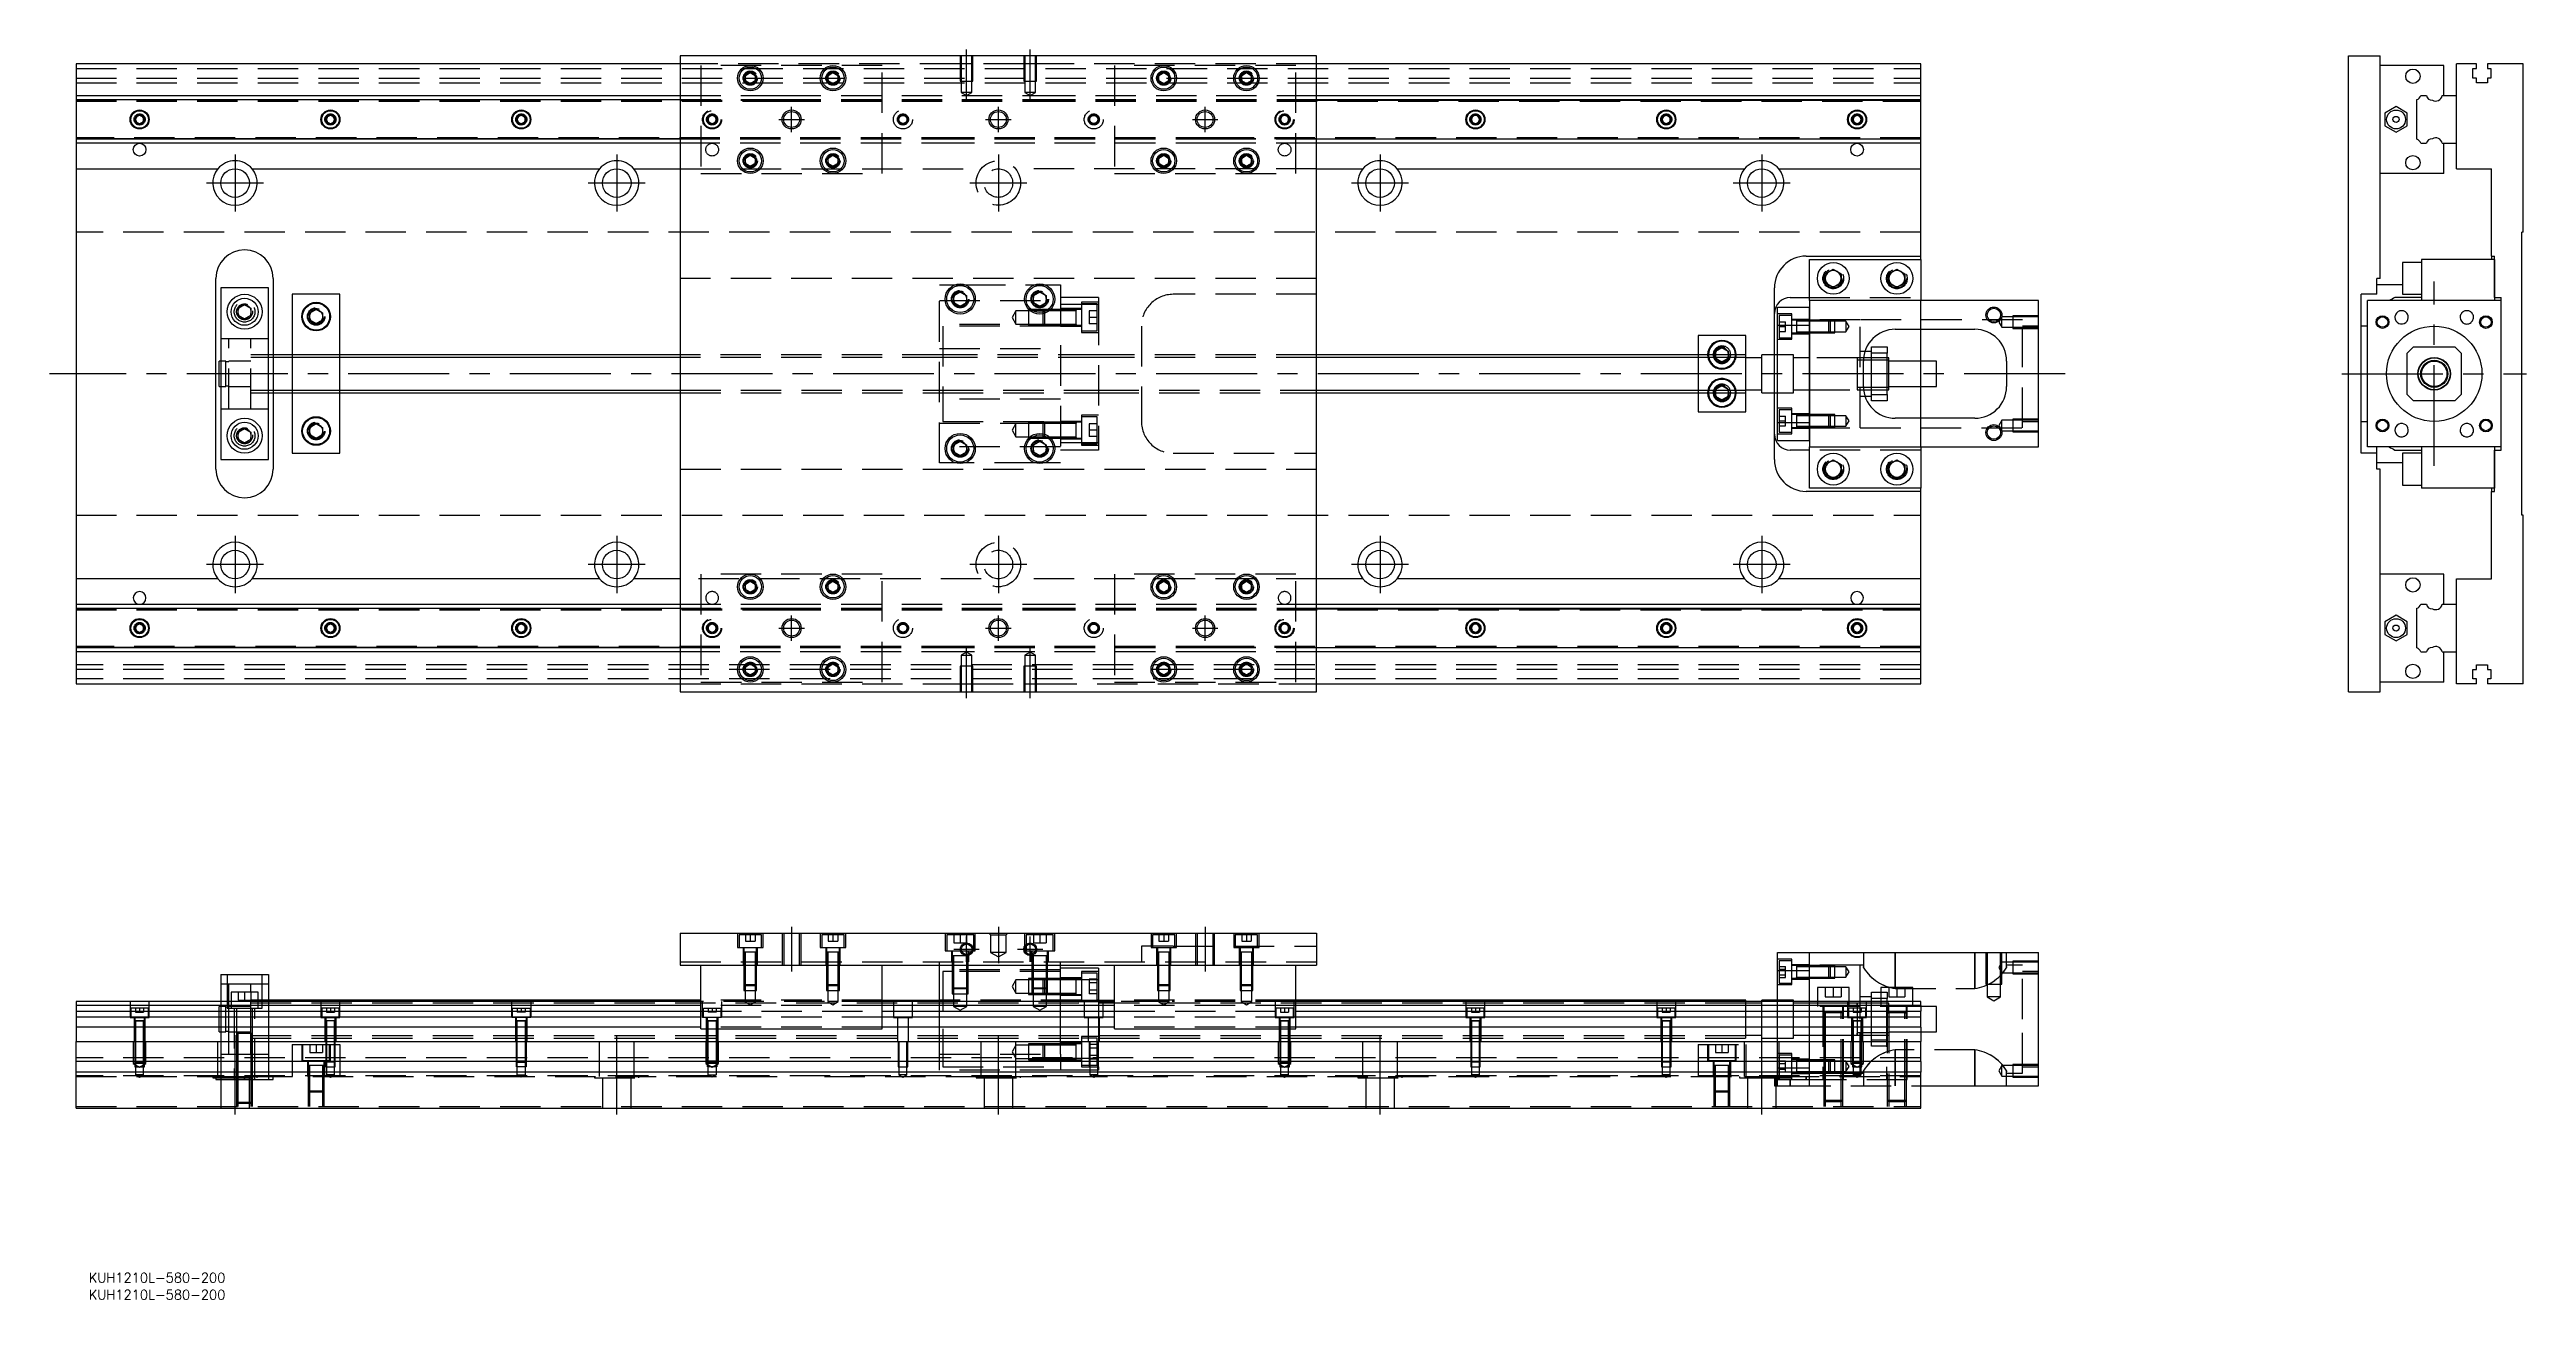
# Model space of a CAD drawing. Extents: x -8 to 770, y -291 to 102.
import ezdxf

# ---------------------------------------------------------------- set-up
doc = ezdxf.new("R2010")
doc.units = 0
doc.linetypes.add('CENTER', pattern=[50.8, 31.75, -6.35, 6.35, -6.35])
doc.linetypes.add('DASHED', pattern=[19.05, 12.7, -6.35])
doc.layers.get('0').update_dxf_attribs({"linetype": 'CONTINUOUS'})
doc.layers.add('CENTER', color=1, linetype='CENTER')
doc.styles.get("Standard").update_dxf_attribs({"font": 'txt.shx', "height": 3, "bigfont": 'bigfont.shx'})

# ---------------------------------------------------------------- blocks, each defined once
blk = doc.blocks.new('*U2')
at = {"color": 7, "linetype": 'CONTINUOUS'}
blk.add_text('KUH1210L-580-200', height=3, dxfattribs=at).set_placement((4.01, -291.18))
blk = doc.blocks.new('*U3')
at = {"color": 7, "linetype": 'CONTINUOUS'}
blk.add_text('KUH1210L-580-200', height=3, dxfattribs=at).set_placement((4.01, -285.83))

msp = doc.modelspace()

# ---------------------------------------------------------------- linework, layer by layer
at = {"color": 7, "linetype": 'CONTINUOUS'}
for p, q in [((0, 97.5), (0, 87.5)), ((190, 97.5), (0, 97.5)), ((390, 100), (190, 100)), ((190, 100), (190, -100)), ((210.5, 93.866026), (212, 94.73205)), ((210.5, 92.133974), (210.5, 93.866026)), ((212, 94.73205), (213.5, 93.866026)), ((213.5, 93.866026), (213.5, 92.133974)), ((236.5, 93.866026), (238, 94.73205)), ((236.5, 92.133974), (236.5, 93.866026)), ((238, 94.73205), (239.5, 93.866026)), ((239.5, 93.866026), (239.5, 92.133974)), ((340.5, 93.866026), (342, 94.73205)), ((340.5, 92.133974), (340.5, 93.866026)), ((342, 94.73205), (343.5, 93.866026)), ((343.5, 93.866026), (343.5, 92.133974)), ((366.5, 93.866026), (368, 94.73205)), ((366.5, 92.133974), (366.5, 93.866026)), ((368, 94.73205), (369.5, 93.866026)), ((369.5, 93.866026), (369.5, 92.133974)), ((390, -100), (390, 100)), ((580, 97.5), (390, 97.5)), ((580, 87.5), (580, 97.5)), ((714.45, -100), (714.45, 100)), ((714.45, 100), (724.45, 100)), ((724.45, 30), (724.45, 100)), ((744.45, 97), (724.45, 97)), ((744.45, 87.5), (744.45, 97)), ((748.45, 87.5), (748.45, 97.5)), ((754.75, 97.5), (748.45, 97.5)), ((753.6, 96), (754.75, 96)), ((753.6, 93), (753.6, 96)), ((754.75, 96), (754.75, 97.5)), ((758.15, 97.5), (758.15, 96)), ((769.45, 97.5), (758.15, 97.5)), ((758.15, 96), (759.3, 96)), ((759.3, 96), (759.3, 93)), ((769.45, 44.5), (769.45, 97.5)), ((0, 87.5), (190, 87.5)), ((0, 87.5), (0, 86.247728)), ((0, 86.247728), (190, 86.247728)), ((0, 86.247728), (0, 73.752272)), ((212, 91.26795), (210.5, 92.133974)), ((213.5, 92.133974), (212, 91.26795)), ((238, 91.26795), (236.5, 92.133974)), ((239.5, 92.133974), (238, 91.26795)), ((342, 91.26795), (340.5, 92.133974)), ((343.5, 92.133974), (342, 91.26795)), ((368, 91.26795), (366.5, 92.133974)), ((369.5, 92.133974), (368, 91.26795)), ((390, 87.5), (580, 87.5)), ((390, 86.247728), (580, 86.247728)), ((580, 86.247728), (580, 87.5)), ((580, 73.752272), (580, 86.247728)), ((735.95, 73.752272), (735.95, 86.247728)), ((737.202272, 87.5), (738.97668, 87.5)), ((743.927372, 87.5), (748.45, 87.5)), ((748.45, 72.5), (748.45, 87.5)), ((748.45, 72.5), (748.45, 87.5)), ((754.75, 93), (753.6, 93)), ((754.75, 91.5), (754.75, 93)), ((758.15, 91.5), (754.75, 91.5)), ((758.15, 93), (758.15, 91.5)), ((759.3, 93), (758.15, 93)), ((18.75, 80.721688), (20, 81.443376)), ((18.75, 79.278312), (18.75, 80.721688)), ((20, 78.556624), (18.75, 79.278312)), ((20, 81.443376), (21.25, 80.721688)), ((21.25, 79.278312), (20, 78.556624)), ((21.25, 80.721688), (21.25, 79.278312)), ((78.75, 80.721688), (80, 81.443376)), ((78.75, 79.278312), (78.75, 80.721688)), ((80, 78.556624), (78.75, 79.278312)), ((80, 81.443376), (81.25, 80.721688)), ((81.25, 79.278312), (80, 78.556624)), ((81.25, 80.721688), (81.25, 79.278312)), ((138.75, 80.721688), (140, 81.443376)), ((138.75, 79.278312), (138.75, 80.721688)), ((140, 78.556624), (138.75, 79.278312)), ((140, 81.443376), (141.25, 80.721688)), ((141.25, 79.278312), (140, 78.556624)), ((141.25, 80.721688), (141.25, 79.278312)), ((440, 81.443376), (438.75, 80.721688)), ((438.75, 80.721688), (438.75, 79.278312)), ((438.75, 79.278312), (440, 78.556624)), ((441.25, 80.721688), (440, 81.443376)), ((440, 78.556624), (441.25, 79.278312)), ((441.25, 79.278312), (441.25, 80.721688)), ((498.75, 80.721688), (500, 81.443376)), ((498.75, 79.278312), (498.75, 80.721688)), ((500, 78.556624), (498.75, 79.278312)), ((500, 81.443376), (501.25, 80.721688)), ((501.25, 79.278312), (500, 78.556624)), ((501.25, 80.721688), (501.25, 79.278312)), ((558.75, 80.721688), (560, 81.443376)), ((558.75, 79.278312), (558.75, 80.721688)), ((560, 78.556624), (558.75, 79.278312)), ((560, 81.443376), (561.25, 80.721688)), ((561.25, 79.278312), (560, 78.556624)), ((561.25, 80.721688), (561.25, 79.278312)), ((725.94996, 82.020726), (725.949959, 77.979274)), ((725.949959, 77.979274), (729.44996, 75.958548)), ((729.44996, 84.041452), (725.94996, 82.020726)), ((732.949959, 82.020726), (729.44996, 84.041452)), ((729.44996, 75.958548), (732.949959, 77.979274)), ((732.949959, 77.979274), (732.949959, 82.020726)), ((0, 73.752272), (0, 72.5)), ((190, 73.752272), (0, 73.752272)), ((190, 72.5), (0, 72.5)), ((0, 72.5), (0, 64.5)), ((580, 73.752272), (390, 73.752272)), ((580, 72.5), (390, 72.5)), ((580, 72.5), (580, 73.752272)), ((580, 64.5), (580, 72.5)), ((737.202272, 72.5), (738.97668, 72.5)), ((743.927372, 72.5), (748.45, 72.5)), ((744.45, 63), (744.45, 72.5)), ((748.45, 64.5), (748.45, 72.5)), ((0, 64.5), (44.638098, 64.5)), ((0, 64.5), (0, -64.5)), ((55.361902, 64.5), (164.638097, 64.5)), ((175.361903, 64.5), (190, 64.5)), ((210.5, 67.866026), (212, 68.73205)), ((210.5, 66.133974), (210.5, 67.866026)), ((212, 65.26795), (210.5, 66.133974)), ((212, 68.73205), (213.5, 67.866026)), ((213.5, 66.133974), (212, 65.26795)), ((213.5, 67.866026), (213.5, 66.133974)), ((236.5, 67.866026), (238, 68.73205)), ((236.5, 66.133974), (236.5, 67.866026)), ((238, 65.26795), (236.5, 66.133974)), ((238, 68.73205), (239.5, 67.866026)), ((239.5, 66.133974), (238, 65.26795)), ((239.5, 67.866026), (239.5, 66.133974)), ((340.5, 67.866026), (342, 68.73205)), ((340.5, 66.133974), (340.5, 67.866026)), ((342, 65.26795), (340.5, 66.133974)), ((342, 68.73205), (343.5, 67.866026)), ((343.5, 66.133974), (342, 65.26795)), ((343.5, 67.866026), (343.5, 66.133974)), ((366.5, 67.866026), (368, 68.73205)), ((366.5, 66.133974), (366.5, 67.866026)), ((368, 65.26795), (366.5, 66.133974)), ((368, 68.73205), (369.5, 67.866026)), ((369.5, 66.133974), (368, 65.26795)), ((369.5, 67.866026), (369.5, 66.133974)), ((390, 64.5), (404.638097, 64.5)), ((415.361903, 64.5), (524.638098, 64.5)), ((535.361902, 64.5), (580, 64.5)), ((580, 37), (580, 64.5)), ((744.45, 63), (724.45, 63)), ((748.45, 64.5), (759.45, 64.5)), ((759.45, 37), (759.45, 64.5)), ((769.45, 44.5), (768.95, 44.5)), ((768.95, -44.5), (768.95, 44.5)), ((544, 37), (580, 37)), ((545, 36), (580, 36)), ((545, 23), (545, 36)), ((550, 31.443376), (552.5, 32.886752)), ((550, 28.556624), (550, 31.443376)), ((552.5, 32.886752), (555, 31.443376)), ((555, 31.443376), (555, 28.556624)), ((570, 31.443376), (572.5, 32.886752)), ((570, 28.556624), (570, 31.443376)), ((572.5, 32.886752), (575, 31.443376)), ((575, 31.443376), (575, 28.556624)), ((580, 36), (580, 37)), ((580, 36), (580, 23)), ((731.45, 35), (731.45, 30)), ((737.45, 35), (731.45, 35)), ((760.45, 36), (737.45, 36)), ((737.45, 36), (737.45, 23)), ((759.45, 37), (760.45, 37)), ((759.45, 37), (759.45, 36)), ((760.45, 36), (760.45, 37)), ((760.45, 36), (760.45, 24)), ((760.45, 24), (760.45, 36)), ((44, -30), (44, 30)), ((60.5, 27), (45.5, 27)), ((45.5, 27), (45.5, -27)), ((60.5, -27), (60.5, 27)), ((62, 30), (62, 6)), ((83, 25), (68, 25)), ((68, 25), (68, 6)), ((83, 6), (83, 25)), ((276, 24.6547), (278, 25.809402)), ((276, 22.3453), (276, 24.6547)), ((278, 25.809402), (280, 24.6547)), ((280, 24.6547), (280, 22.3453)), ((301, 24.6547), (303, 25.809402)), ((301, 22.3453), (301, 24.6547)), ((303, 25.809402), (305, 24.6547)), ((305, 24.6547), (305, 22.3453)), ((534, 6), (534, 27)), ((539, 24), (545, 24)), ((552.5, 27.113248), (550, 28.556624)), ((555, 28.556624), (552.5, 27.113248)), ((572.5, 27.113248), (570, 28.556624)), ((575, 28.556624), (572.5, 27.113248)), ((723.45, 25), (718.45, 25)), ((718.45, -25), (718.45, 25)), ((724.45, 30), (723.45, 30)), ((723.45, 25), (723.45, 30)), ((731.45, 28), (723.45, 28)), ((737.45, 24), (729.080684, 24)), ((731.45, 30), (731.45, 25)), ((731.45, 25), (737.45, 25)), ((760.45, 24), (760.45, 23)), ((760.45, 24), (762.45, 24)), ((762.45, 23), (762.45, 24)), ((51, 20.6547), (53, 21.809402)), ((51, 18.3453), (51, 20.6547)), ((53, 17.190598), (51, 18.3453)), ((53, 21.809402), (55, 20.6547)), ((55, 18.3453), (53, 17.190598)), ((55, 20.6547), (55, 18.3453)), ((73.5, 19.1547), (75.5, 20.309402)), ((73.5, 16.8453), (73.5, 19.1547)), ((75.5, 15.690598), (73.5, 16.8453)), ((75.5, 20.309402), (77.5, 19.1547)), ((77.5, 16.8453), (75.5, 15.690598)), ((77.5, 19.1547), (77.5, 16.8453)), ((278, 21.190598), (276, 22.3453)), ((280, 22.3453), (278, 21.190598)), ((303, 21.190598), (301, 22.3453)), ((305, 22.3453), (303, 21.190598)), ((314.5, 15.254372), (314.5, 20.253526)), ((314.5, 15.253516), (314.5, 20.253526)), ((535, 21), (545, 21)), ((535, 15.32971), (535, 21)), ((545, 23), (545, 15.32971)), ((617, 23), (545, 23)), ((617, -23), (617, 23)), ((720.45, -23), (720.45, 23)), ((762.45, 23), (720.45, 23)), ((762.45, -23), (762.45, 23)), ((525, 12), (510, 12)), ((510, 12), (510, 6)), ((515.5, 7.1547), (517.5, 8.309402)), ((517.5, 8.309402), (519.5, 7.1547)), ((525, 6), (525, 12)), ((535, -15.32971), (535, 15.32971)), ((535, 15.32971), (545, 15.32971)), ((545, 15.32971), (545, -15.32971)), ((545, -15.32971), (545, 15.32971)), ((564.5, 8.5), (569.5, 8.5)), ((564.5, 6.5), (564.5, 8.5)), ((569.5, 8.5), (569.5, 6.5)), ((572, 14), (597, 14)), ((580, 4), (580, 14)), ((720.45, 15), (718.45, 15)), ((734.95, 8.5), (732.95, 6.5)), ((734.95, 8.5), (747.95, 8.5)), ((749.95, 6.5), (747.95, 8.5)), ((45, -4), (45, 4)), ((45.5, 4), (45, 4)), ((190, 6), (60.5, 6)), ((525, 6), (390, 6)), ((515.5, 6), (515.5, 7.1547)), ((519.5, 7.1547), (519.5, 6)), ((525, -6), (525, 6)), ((530, 5), (525, 5)), ((530, -6), (530, 6)), ((535, 6), (530, 6)), ((562, -4), (562, 4)), ((564.5, 4.25), (562.003126, 4.25)), ((564.5, 7), (562.460608, 7)), ((564.5, -6.5), (564.5, 6.5)), ((569.5, 6.5), (564.5, 6.5)), ((569.5, 4.25), (564.5, 4.25)), ((569.5, -6.5), (569.5, 6.5)), ((570, 5), (569.5, 5)), ((570, 4.25), (569.5, 4.25)), ((570, -5), (570, 5)), ((585, 4), (570, 4)), ((585, -4), (585, 4)), ((607, 4), (607, -4)), ((732.95, -6.5), (732.95, 6.5)), ((749.95, 6.5), (749.95, -6.5)), ((45, -4), (45.5, -4)), ((60.5, -6), (190, -6)), ((62, -6), (62, -30)), ((68, -6), (68, -25)), ((83, -25), (83, -6)), ((390, -6), (525, -6)), ((510, -6), (510, -12)), ((515.5, -7.1547), (515.5, -6)), ((517.5, -8.309402), (515.5, -7.1547)), ((519.5, -7.1547), (517.5, -8.309402)), ((519.5, -6), (519.5, -7.1547)), ((525, -5), (530, -5)), ((525, -12), (525, -6)), ((530, -6), (535, -6)), ((534, -27), (534, -6)), ((562.003126, -4.25), (564.5, -4.25)), ((562.460608, -7), (564.5, -7)), ((564.5, -4.25), (569.5, -4.25)), ((564.5, -6.5), (569.5, -6.5)), ((564.5, -8.5), (564.5, -6.5)), ((569.5, -4.25), (570, -4.25)), ((569.5, -5), (570, -5)), ((569.5, -6.5), (569.5, -8.5)), ((570, -4), (585, -4)), ((580, -14), (580, -4)), ((732.95, -6.5), (734.95, -8.5)), ((747.95, -8.5), (749.95, -6.5)), ((314.5, -20.253526), (314.5, -15.253516)), ((510, -12), (525, -12)), ((535, -15.32971), (545, -15.32971)), ((535, -21), (535, -15.32971)), ((545, -15.32971), (545, -23)), ((569.5, -8.5), (564.5, -8.5)), ((597, -14), (572, -14)), ((718.45, -15), (720.45, -15)), ((747.95, -8.5), (734.95, -8.5)), ((51, -18.3453), (53, -17.190598)), ((51, -20.6547), (51, -18.3453)), ((53, -21.809402), (51, -20.6547)), ((53, -17.190598), (55, -18.3453)), ((55, -20.6547), (53, -21.809402)), ((55, -18.3453), (55, -20.6547)), ((73.5, -16.8453), (75.5, -15.690598)), ((73.5, -19.1547), (73.5, -16.8453)), ((75.5, -20.309402), (73.5, -19.1547)), ((75.5, -15.690598), (77.5, -16.8453)), ((77.5, -19.1547), (75.5, -20.309402)), ((77.5, -16.8453), (77.5, -19.1547)), ((276, -22.3453), (278, -21.190598)), ((276, -24.6547), (276, -22.3453)), ((278, -21.190598), (280, -22.3453)), ((280, -22.3453), (280, -24.6547)), ((301, -22.3453), (303, -21.190598)), ((301, -24.6547), (301, -22.3453)), ((303, -21.190598), (305, -22.3453)), ((305, -22.3453), (305, -24.6547)), ((314.5, -20.253526), (314.5, -19.85352)), ((535, -21), (545, -21)), ((545, -23), (617, -23)), ((545, -36), (545, -23)), ((580, -23), (580, -36)), ((762.45, -23), (720.45, -23)), ((723.45, -25), (723.45, -23)), ((737.45, -23), (737.45, -36)), ((760.45, -23), (760.45, -24)), ((762.45, -24), (762.45, -23)), ((45.5, -27), (60.5, -27)), ((68, -25), (83, -25)), ((278, -25.809402), (276, -24.6547)), ((280, -24.6547), (278, -25.809402)), ((303, -25.809402), (301, -24.6547)), ((305, -24.6547), (303, -25.809402)), ((545, -24), (539, -24)), ((550, -28.556624), (552.5, -27.113248)), ((550, -31.443376), (550, -28.556624)), ((552.5, -27.113248), (555, -28.556624)), ((555, -28.556624), (555, -31.443376)), ((570, -28.556624), (572.5, -27.113248)), ((570, -31.443376), (570, -28.556624)), ((572.5, -27.113248), (575, -28.556624)), ((575, -28.556624), (575, -31.443376)), ((723.45, -25), (718.45, -25)), ((723.45, -30), (723.45, -25)), ((731.45, -28), (723.45, -28)), ((724.45, -30), (723.45, -30)), ((724.45, -100), (724.45, -30)), ((729.080684, -24), (737.45, -24)), ((731.45, -25), (731.45, -30)), ((737.45, -25), (731.45, -25)), ((731.45, -30), (731.45, -35)), ((760.45, -24), (760.45, -36)), ((760.45, -36), (760.45, -24)), ((760.45, -24), (762.45, -24)), ((580, -37), (544, -37)), ((580, -36), (545, -36)), ((552.5, -32.886752), (550, -31.443376)), ((555, -31.443376), (552.5, -32.886752)), ((572.5, -32.886752), (570, -31.443376)), ((575, -31.443376), (572.5, -32.886752)), ((580, -37), (580, -36)), ((580, -64.5), (580, -37)), ((731.45, -35), (737.45, -35)), ((760.45, -36), (737.45, -36)), ((759.45, -36), (759.45, -37)), ((759.45, -64.5), (759.45, -37)), ((759.45, -37), (760.45, -37)), ((760.45, -37), (760.45, -36)), ((769.45, -44.5), (768.95, -44.5)), ((769.45, -97.5), (769.45, -44.5)), ((44.638098, -64.5), (0, -64.5)), ((0, -64.5), (0, -72.5)), ((164.638097, -64.5), (55.361902, -64.5)), ((190, -64.5), (175.361903, -64.5)), ((210.5, -66.133974), (212, -65.26795)), ((210.5, -67.866026), (210.5, -66.133974)), ((212, -68.73205), (210.5, -67.866026)), ((212, -65.26795), (213.5, -66.133974)), ((213.5, -67.866026), (212, -68.73205)), ((213.5, -66.133974), (213.5, -67.866026)), ((236.5, -66.133974), (238, -65.26795)), ((236.5, -67.866026), (236.5, -66.133974)), ((238, -68.73205), (236.5, -67.866026)), ((238, -65.26795), (239.5, -66.133974)), ((239.5, -67.866026), (238, -68.73205)), ((239.5, -66.133974), (239.5, -67.866026)), ((340.5, -66.133974), (342, -65.26795)), ((340.5, -67.866026), (340.5, -66.133974)), ((342, -68.73205), (340.5, -67.866026)), ((342, -65.26795), (343.5, -66.133974)), ((343.5, -67.866026), (342, -68.73205)), ((343.5, -66.133974), (343.5, -67.866026)), ((366.5, -66.133974), (368, -65.26795)), ((366.5, -67.866026), (366.5, -66.133974)), ((368, -68.73205), (366.5, -67.866026)), ((368, -65.26795), (369.5, -66.133974)), ((369.5, -67.866026), (368, -68.73205)), ((369.5, -66.133974), (369.5, -67.866026)), ((404.638097, -64.5), (390, -64.5)), ((524.638098, -64.5), (415.361903, -64.5)), ((580, -64.5), (535.361902, -64.5)), ((580, -72.5), (580, -64.5)), ((744.45, -63), (724.45, -63)), ((744.45, -72.5), (744.45, -63)), ((748.45, -72.5), (748.45, -64.5)), ((748.45, -64.5), (759.45, -64.5)), ((0, -72.5), (190, -72.5)), ((0, -72.5), (0, -73.752272)), ((0, -73.752272), (190, -73.752272)), ((0, -73.752272), (0, -86.247728)), ((390, -72.5), (580, -72.5)), ((390, -73.752272), (580, -73.752272)), ((580, -73.752272), (580, -72.5)), ((580, -86.247728), (580, -73.752272)), ((729.44996, -75.958548), (725.94996, -77.979274)), ((732.949959, -77.979274), (729.44996, -75.958548)), ((735.95, -86.247728), (735.95, -73.752272)), ((737.202272, -72.5), (738.97668, -72.5)), ((743.927372, -72.5), (748.45, -72.5)), ((748.45, -87.5), (748.45, -72.5)), ((748.45, -87.5), (748.45, -72.5)), ((18.75, -79.278312), (20, -78.556624)), ((18.75, -80.721688), (18.75, -79.278312)), ((20, -81.443376), (18.75, -80.721688)), ((20, -78.556624), (21.25, -79.278312)), ((21.25, -80.721688), (20, -81.443376)), ((21.25, -79.278312), (21.25, -80.721688)), ((78.75, -79.278312), (80, -78.556624)), ((78.75, -80.721688), (78.75, -79.278312)), ((80, -81.443376), (78.75, -80.721688)), ((80, -78.556624), (81.25, -79.278312)), ((81.25, -80.721688), (80, -81.443376)), ((81.25, -79.278312), (81.25, -80.721688)), ((138.75, -79.278312), (140, -78.556624)), ((138.75, -80.721688), (138.75, -79.278312)), ((140, -81.443376), (138.75, -80.721688)), ((140, -78.556624), (141.25, -79.278312)), ((141.25, -80.721688), (140, -81.443376)), ((141.25, -79.278312), (141.25, -80.721688)), ((440, -78.556624), (438.75, -79.278312)), ((438.75, -79.278312), (438.75, -80.721688)), ((438.75, -80.721688), (440, -81.443376)), ((441.25, -79.278312), (440, -78.556624)), ((440, -81.443376), (441.25, -80.721688)), ((441.25, -80.721688), (441.25, -79.278312)), ((498.75, -79.278312), (500, -78.556624)), ((498.75, -80.721688), (498.75, -79.278312)), ((500, -81.443376), (498.75, -80.721688)), ((500, -78.556624), (501.25, -79.278312)), ((501.25, -80.721688), (500, -81.443376)), ((501.25, -79.278312), (501.25, -80.721688)), ((558.75, -79.278312), (560, -78.556624)), ((558.75, -80.721688), (558.75, -79.278312)), ((560, -81.443376), (558.75, -80.721688)), ((560, -78.556624), (561.25, -79.278312)), ((561.25, -80.721688), (560, -81.443376)), ((561.25, -79.278312), (561.25, -80.721688)), ((725.94996, -77.979274), (725.949959, -82.020726)), ((725.949959, -82.020726), (729.44996, -84.041452)), ((729.44996, -84.041452), (732.949959, -82.020726)), ((732.949959, -82.020726), (732.949959, -77.979274)), ((0, -86.247728), (0, -87.5)), ((190, -86.247728), (0, -86.247728)), ((190, -87.5), (0, -87.5)), ((0, -87.5), (0, -97.5)), ((210.5, -92.133974), (212, -91.26795)), ((210.5, -93.866026), (210.5, -92.133974)), ((212, -91.26795), (213.5, -92.133974)), ((213.5, -92.133974), (213.5, -93.866026)), ((236.5, -92.133974), (238, -91.26795)), ((236.5, -93.866026), (236.5, -92.133974)), ((238, -91.26795), (239.5, -92.133974)), ((239.5, -92.133974), (239.5, -93.866026)), ((340.5, -92.133974), (342, -91.26795)), ((340.5, -93.866026), (340.5, -92.133974)), ((342, -91.26795), (343.5, -92.133974)), ((343.5, -92.133974), (343.5, -93.866026)), ((366.5, -92.133974), (368, -91.26795)), ((366.5, -93.866026), (366.5, -92.133974)), ((368, -91.26795), (369.5, -92.133974)), ((369.5, -92.133974), (369.5, -93.866026)), ((580, -86.247728), (390, -86.247728)), ((580, -87.5), (390, -87.5)), ((580, -87.5), (580, -86.247728)), ((580, -97.5), (580, -87.5)), ((737.202272, -87.5), (738.97668, -87.5)), ((743.927372, -87.5), (748.45, -87.5)), ((744.45, -97), (744.45, -87.5)), ((748.45, -97.5), (748.45, -87.5)), ((753.6, -93), (754.75, -93)), ((753.6, -96), (753.6, -93)), ((754.75, -91.5), (758.15, -91.5)), ((754.75, -93), (754.75, -91.5)), ((758.15, -91.5), (758.15, -93)), ((758.15, -93), (759.3, -93)), ((759.3, -93), (759.3, -96)), ((0, -97.5), (190, -97.5)), ((190, -100), (390, -100)), ((212, -94.73205), (210.5, -93.866026)), ((213.5, -93.866026), (212, -94.73205)), ((238, -94.73205), (236.5, -93.866026)), ((239.5, -93.866026), (238, -94.73205)), ((342, -94.73205), (340.5, -93.866026)), ((343.5, -93.866026), (342, -94.73205)), ((368, -94.73205), (366.5, -93.866026)), ((369.5, -93.866026), (368, -94.73205)), ((390, -97.5), (580, -97.5)), ((714.45, -100), (724.45, -100)), ((744.45, -97), (724.45, -97)), ((754.75, -97.5), (748.45, -97.5)), ((754.75, -96), (753.6, -96)), ((754.75, -97.5), (754.75, -96)), ((758.15, -96), (758.15, -97.5)), ((759.3, -96), (758.15, -96)), ((769.45, -97.5), (758.15, -97.5)), ((190, -176), (190, -186)), ((190, -176), (390, -176)), ((390, -176), (390, -186)), ((190, -186), (390, -186)), ((196.5, -206), (196.5, -186)), ((253.5, -206), (253.5, -186)), ((271.5, -197), (271.5, -186)), ((309.5, -197.5), (309.5, -186)), ((326.5, -206), (326.5, -186)), ((383.5, -206), (383.5, -186)), ((535, -187.67029), (535, -182)), ((535, -182), (545, -182)), ((545, -182), (617, -182)), ((545, -197.5), (545, -182)), ((617, -224), (617, -182)), ((45.5, -189), (45.5, -197.5)), ((45.5, -189), (60.5, -189)), ((60.5, -189), (60.5, -197.5)), ((321.5, -187), (309.5, -187)), ((321.5, -187), (321.5, -197.5)), ((535, -197.5), (535, -187.67029)), ((535, -187.67029), (545, -187.67029)), ((557.5, -193), (547.5, -193)), ((547.5, -193), (547.5, -197.5)), ((557.5, -197.5), (557.5, -193)), ((577.5, -193), (567.5, -193)), ((567.5, -193), (567.5, -197.5)), ((577.5, -197.5), (577.5, -193)), ((0, -197.5), (0, -198.752272)), ((196.5, -197.5), (0, -197.5)), ((196.5, -198.752272), (0, -198.752272)), ((0, -198.752272), (0, -200.52668)), ((0, -200.52668), (196.5, -200.52668)), ((0, -200.52668), (0, -202.423076)), ((0, -202.423076), (0, -205.477372)), ((196.5, -202.423076), (0, -202.423076)), ((196.5, -197), (60.5, -197)), ((253.5, -197), (271.5, -197)), ((326.5, -197.5), (253.5, -197.5)), ((326.5, -198.752272), (253.5, -198.752272)), ((253.5, -200.52668), (326.5, -200.52668)), ((326.5, -202.423076), (253.5, -202.423076)), ((304.1, -194.85), (309.5, -194.85)), ((321.5, -197), (326.5, -197)), ((525, -197), (383.5, -197)), ((580, -197.5), (383.5, -197.5)), ((580, -198.752272), (383.5, -198.752272)), ((383.5, -200.52668), (580, -200.52668)), ((580, -202.423076), (383.5, -202.423076)), ((525, -197.5), (525, -197)), ((530, -197.5), (530, -197)), ((535, -197), (530, -197)), ((560, -197.999994), (560, -208.000006)), ((560, -197.999994), (560, -198.75)), ((560, -198.75), (560, -199)), ((561, -198.75), (560, -198.75)), ((560, -199), (560, -199.5)), ((560, -200.8), (560, -202.5)), ((564.5, -198.75), (561, -198.75)), ((567.5, -198.75), (564.5, -198.75)), ((569.5, -198.75), (567.5, -198.75)), ((575.500006, -201), (569.499994, -201)), ((575.500006, -201), (569.499994, -201)), ((570, -198.75), (569.5, -198.75)), ((580, -198.752272), (580, -197.5)), ((580, -198.752272), (580, -200.52668)), ((580, -202.423076), (580, -200.52668)), ((580, -205.477372), (580, -202.423076)), ((196.5, -205.477372), (0, -205.477372)), ((0, -205.477372), (0, -210)), ((0, -216.3), (0, -210)), ((0, -210), (580, -210)), ((196.5, -206), (253.5, -206)), ((326.5, -205.477372), (253.5, -205.477372)), ((326.5, -206), (383.5, -206)), ((580, -205.477372), (383.5, -205.477372)), ((560, -202.5), (560, -207.25)), ((560, -203), (560, -208.000006)), ((560, -207.25), (570, -207.25)), ((580, -205.477372), (580, -210)), ((580, -216.3), (580, -210)), ((580, -216.3), (0, -216.3)), ((0, -219.7), (0, -216.3)), ((580, -216.3), (580, -219.7)), ((0, -231), (0, -219.7)), ((580, -219.7), (0, -219.7)), ((580, -231), (580, -219.7)), ((580, -224), (617, -224)), ((0, -231), (580, -231))]:
    msp.add_line(p, q, dxfattribs=at)
at = {"color": 3, "linetype": 'DASHED'}
for p, q in [((0, 96), (580, 96)), ((278.000006, 97.5), (190, 97.5)), ((253.5, 97), (196.5, 97)), ((196.5, 97), (196.5, 63)), ((253.5, 63), (253.5, 97)), ((278.000006, 100), (278.000006, 92)), ((281.999994, 97.5), (278.000006, 97.5)), ((278.35, 100), (278.35, 92)), ((281.65, 92), (281.65, 100)), ((281.999994, 92), (281.999994, 100)), ((298.000006, 97.5), (281.999994, 97.5)), ((298.000006, 100), (298.000006, 92)), ((301.999994, 97.5), (298.000006, 97.5)), ((298.35, 100), (298.35, 92)), ((301.65, 92), (301.65, 100)), ((301.999994, 92), (301.999994, 100)), ((390, 97.5), (301.999994, 97.5)), ((383.5, 97), (326.5, 97)), ((326.5, 97), (326.5, 63)), ((383.5, 63), (383.5, 97)), ((0, 93), (580, 93)), ((0, 91.5), (580, 91.5)), ((0, 86.1147), (190, 86.1147)), ((0, 86.1), (221.5, 86.1)), ((0, 85.8), (221.5, 85.8)), ((190, 87.5), (221.5, 87.5)), ((190, 86.247728), (221.5, 86.247728)), ((190, 86.1147), (221.5, 86.1147)), ((213.973226, 93.326156), (214, 93)), ((221.5, 87.5), (278.5, 87.5)), ((221.5, 86.247728), (278.5, 86.247728)), ((221.5, 86.1147), (278.5, 86.1147)), ((221.5, 86.1), (278.5, 86.1)), ((221.5, 85.8), (278.5, 85.8)), ((236, 93), (236.023172, 93.30356)), ((278.000006, 92), (281.999994, 92)), ((278.35, 92), (278.35, 88.5)), ((281.65, 88.5), (278.35, 88.5)), ((278.35, 88.5), (280, 87.547372)), ((278.5, 87.5), (301.5, 87.5)), ((278.5, 86.247728), (301.5, 86.247728)), ((278.5, 86.1147), (301.5, 86.1147)), ((278.5, 86.1), (301.5, 86.1)), ((278.5, 85.8), (301.5, 85.8)), ((280, 87.547372), (281.65, 88.5)), ((281.65, 88.5), (281.65, 92)), ((298.000006, 92), (301.999994, 92)), ((298.35, 92), (298.35, 88.5)), ((301.65, 88.5), (298.35, 88.5)), ((298.35, 88.5), (300, 87.547372)), ((300, 87.547372), (301.65, 88.5)), ((301.5, 87.5), (358.5, 87.5)), ((301.5, 86.247728), (358.5, 86.247728)), ((301.5, 86.1147), (358.5, 86.1147)), ((301.5, 86.1), (358.5, 86.1)), ((301.5, 86.1), (358.5, 86.1)), ((301.5, 85.8), (358.5, 85.8)), ((301.5, 85.8), (358.5, 85.8)), ((301.65, 88.5), (301.65, 92)), ((343.973226, 93.326156), (344, 93)), ((358.5, 87.5), (390, 87.5)), ((358.5, 86.247728), (390, 86.247728)), ((358.5, 86.1147), (390, 86.1147)), ((358.5, 86.1), (580, 86.1)), ((358.5, 85.8), (580, 85.8)), ((366, 93), (366.023172, 93.30356)), ((390, 86.1147), (580, 86.1147)), ((18.5, 80), (18.516134, 80.21941)), ((81.477374, 80.25955), (81.5, 80)), ((138.5, 80), (138.516134, 80.21941)), ((198.75, 80.721688), (200, 81.443376)), ((198.75, 79.278312), (198.75, 80.721688)), ((200, 78.556624), (198.75, 79.278312)), ((200, 81.443376), (201.25, 80.721688)), ((201.25, 79.278312), (200, 78.556624)), ((201.25, 80.721688), (201.25, 79.278312)), ((201.477374, 80.25955), (201.5, 80)), ((378.522626, 80.25955), (378.5, 80)), ((380, 81.443376), (378.75, 80.721688)), ((378.75, 80.721688), (378.75, 79.278312)), ((378.75, 79.278312), (380, 78.556624)), ((381.25, 80.721688), (380, 81.443376)), ((380, 78.556624), (381.25, 79.278312)), ((381.25, 79.278312), (381.25, 80.721688)), ((441.5, 80), (441.483866, 80.21941)), ((501.477374, 80.25955), (501.5, 80)), ((561.477374, 80.25955), (561.5, 80)), ((221.5, 74.2), (0, 74.2)), ((221.5, 73.9), (0, 73.9)), ((190, 73.8853), (0, 73.8853)), ((221.5, 73.8853), (190, 73.8853)), ((221.5, 73.752272), (190, 73.752272)), ((221.5, 72.5), (190, 72.5)), ((278.5, 74.2), (221.5, 74.2)), ((278.5, 73.9), (221.5, 73.9)), ((278.5, 73.8853), (221.5, 73.8853)), ((278.5, 73.752272), (221.5, 73.752272)), ((278.5, 72.5), (221.5, 72.5)), ((301.5, 74.2), (278.5, 74.2)), ((301.5, 73.9), (278.5, 73.9)), ((301.5, 73.8853), (278.5, 73.8853)), ((301.5, 73.752272), (278.5, 73.752272)), ((301.5, 72.5), (278.5, 72.5)), ((358.5, 74.2), (301.5, 74.2)), ((358.5, 73.9), (301.5, 73.9)), ((358.5, 73.8853), (301.5, 73.8853)), ((358.5, 73.752272), (301.5, 73.752272)), ((358.5, 72.5), (301.5, 72.5)), ((580, 74.2), (358.5, 74.2)), ((580, 73.9), (358.5, 73.9)), ((390, 73.8853), (358.5, 73.8853)), ((390, 73.752272), (358.5, 73.752272)), ((390, 72.5), (358.5, 72.5)), ((580, 73.8853), (390, 73.8853)), ((190, 64.5), (281.5, 64.5)), ((196.5, 63), (253.5, 63)), ((210, 67), (210.030168, 67.346066)), ((239.973226, 67.326156), (240, 67)), ((390, 64.5), (295.361903, 64.5)), ((326.5, 63), (383.5, 63)), ((340, 67), (340.030168, 67.346066)), ((369.973226, 67.326156), (370, 67)), ((580, 44.5), (0, 44.5)), ((390, 30), (190, 30)), ((271.5, 28), (276.47931, 28)), ((271.5, -28), (271.5, 28)), ((275.5, 23.5), (275.518502, 23.803588)), ((276.47931, 28), (279.52069, 28)), ((279.52069, 28), (301.47931, 28)), ((300.5, 23.5), (300.518502, 23.803588)), ((301.47931, 28), (304.52069, 28)), ((304.52069, 28), (309.5, 28)), ((309.5, 28), (309.5, -28)), ((321.5, 24), (309.5, 24)), ((321.5, 24), (321.5, 21.748564)), ((390, 25), (345, 25)), ((545, 24), (580, 24)), ((549.5, 30), (549.520026, 30.346056)), ((569.5, 30), (569.520026, 30.346056)), ((55.483582, 19.786038), (55.5, 19.5)), ((73, 18), (73.012884, 18.253488)), ((271.5, 23), (309.5, 23)), ((295.5, 19.85352), (294.287564, 17.75352)), ((294.287564, 17.75352), (295.5, 15.65352)), ((295.5, 15.65352), (295.5, 19.85352)), ((299.5, 19.85352), (295.5, 19.85352)), ((295.5, 15.65352), (299.5, 15.65352)), ((299.5, 20.253516), (299.5, 15.253526)), ((299.532604, 20.253516), (299.5, 20.253516)), ((304.1, 19.85352), (299.5, 19.85352)), ((299.5, 15.65352), (304.1, 15.65352)), ((300.25722, 20.253516), (299.532604, 20.253516)), ((304.5, 20.253518), (300.25722, 20.253516)), ((304.5, 20.25352), (304.1, 19.85352)), ((304.1, 19.39482), (304.1, 19.85352)), ((305.183046, 19.85352), (304.1, 19.85352)), ((304.1, 18.879124), (304.1, 19.39482)), ((304.1, 15.65352), (304.1, 18.879124)), ((304.1, 15.65352), (309.5, 15.65352)), ((304.1, 15.65352), (304.5, 15.25352)), ((304.1, 15.65352), (309.5, 15.65352)), ((304.5, 20.25352), (304.5, 19.523506)), ((305.742786, 20.25352), (304.5, 20.25352)), ((305.74278, 20.253516), (304.5, 20.253518)), ((304.5, 19.523506), (304.5, 18.99306)), ((304.5, 18.99306), (304.5, 15.25352)), ((306.04396, 19.85352), (305.183046, 19.85352)), ((306.467396, 20.253516), (305.74278, 20.253516)), ((306.467402, 20.25352), (305.742786, 20.25352)), ((309.5, 19.85352), (306.04396, 19.85352)), ((309.5, 20.253516), (306.467396, 20.253516)), ((309.5, 20.253518), (306.467402, 20.25352)), ((321.5, 21.748564), (309.5, 21.748564)), ((316.1, 20.50352), (309.5, 20.50352)), ((314.505, 20.25352), (309.5, 20.253518)), ((314.5, 19.85352), (309.5, 19.85352)), ((309.5, 15.65352), (314.5, 15.65352)), ((316.1, 20.25352), (314.495, 20.25352)), ((314.5, 19.996122), (314.5, 20.25352)), ((314.5, 20.25352), (314.5, 19.996072)), ((314.5, 15.51097), (314.5, 19.996122)), ((316.1, 22.50352), (316.1, 13.00352)), ((321.5, 22.50352), (316.1, 22.50352)), ((321.1, 22.00352), (316.1, 22.00352)), ((318.6, 19.75352), (318.6, 17.75352)), ((321.1, 19.75352), (318.6, 19.75352)), ((318.6, 17.75352), (318.6, 15.75352)), ((321.1, 17.75352), (318.6, 17.75352)), ((321.1, 15.75352), (318.6, 15.75352)), ((321.1, 13.50352), (321.1, 22.00352)), ((321.5, 21.748564), (321.5, -21.748564)), ((539.5, 18.849242), (535, 18.849242)), ((535.5, 18.349242), (535.5, 11.349242)), ((539.5, 18.349242), (535.5, 18.349242)), ((535.5, 16.349242), (537.5, 16.349242)), ((537.5, 14.849242), (537.5, 16.349242)), ((539.5, 10.849242), (539.5, 18.849242)), ((545, 17.099242), (539.5, 17.099242)), ((540.9, 16.849242), (539.5, 16.849242)), ((540.9, 16.849242), (540.895, 16.849242)), ((540.9, 16.849248), (540.9, 12.849238)), ((540.9, 16.849248), (540.9, 12.849238)), ((540.9, 16.849242), (540.9, 16.63278)), ((545, 16.849242), (540.9, 16.849242)), ((540.905, 16.849242), (540.9, 16.849242)), ((540.9, 16.63278), (540.9, 13.065704)), ((545, 16.499242), (540.9, 16.499242)), ((545, 15.32971), (545, 21)), ((561, 17), (545, 17)), ((551.15, 16.849242), (545, 16.849242)), ((551.150006, 16.849238), (545, 16.849238)), ((551.5, 16.499242), (545, 16.499242)), ((551.15, 12.849242), (551.15, 16.849242)), ((551.5, 16.499242), (551.15, 16.849242)), ((553, 16.849238), (551.150006, 16.849238)), ((551.5, 16.499242), (551.5, 13.199242)), ((553, 16.499242), (551.5, 16.499242)), ((553, 12.849248), (553, 16.849238)), ((556.5, 16.499242), (553, 16.499242)), ((556.5, 16.499242), (556.5, 13.199242)), ((557.452628, 14.849242), (556.5, 16.499242)), ((561, -17), (561, 17)), ((612, 17), (561, 17)), ((580, 14), (580, 23)), ((605.5, 17.913456), (604.547372, 16.263456)), ((604.547372, 16.263456), (605.5, 14.613456)), ((605.5, 14.613456), (605.5, 17.913456)), ((609, 17.913456), (605.5, 17.913456)), ((609, 18.26345), (609, 14.26346)), ((617, 18.26345), (609, 18.26345)), ((617, 17.913456), (609, 17.913456)), ((612, -17), (612, 17)), ((48, 11), (45.5, 11)), ((48, -11), (48, 11)), ((55, 11), (48, 11)), ((55, -11), (55, 11)), ((60.5, 11), (55, 11)), ((309.5, 15.5), (271.5, 15.5)), ((271.5, 8), (309.5, 8)), ((272.5, 15), (272.5, -15)), ((309.5, 15), (272.5, 15)), ((299.5, 15.253526), (304.5, 15.253524)), ((304.5, 15.253524), (309.5, 15.253526)), ((304.5, 15.25352), (309.5, 15.25352)), ((309.5, 15.25352), (314.505, 15.25352)), ((309.5, 15.00352), (316.1, 15.00352)), ((314.495, 15.25352), (316.1, 15.25352)), ((314.5, 15.510988), (314.5, 15.25352)), ((314.5, 15.25352), (314.5, 15.51097)), ((314.5, 15.253516), (314.5, 15.254372)), ((316.1, 13.50352), (321.1, 13.50352)), ((316.1, 13.00352), (321.5, 13.00352)), ((335, 15), (335, -15)), ((535, 10.849242), (539.5, 10.849242)), ((535.5, 14.849242), (537.5, 14.849242)), ((535.5, 13.349242), (537.5, 13.349242)), ((535.5, 11.349242), (539.5, 11.349242)), ((537.5, 13.349242), (537.5, 14.849242)), ((539.5, 12.849242), (540.9, 12.849242)), ((539.5, 12.599242), (545, 12.599242)), ((540.895, 12.849242), (540.9, 12.849242)), ((540.9, 13.199242), (545, 13.199242)), ((540.9, 13.065704), (540.9, 12.849242)), ((540.9, 12.849242), (545, 12.849242)), ((540.9, 12.849242), (540.905, 12.849242)), ((545, 13.199242), (551.5, 13.199242)), ((545, 12.849248), (551.150006, 12.849248)), ((545, 12.849242), (551.15, 12.849242)), ((551.15, 12.849242), (551.5, 13.199242)), ((551.150006, 12.849248), (553, 12.849248)), ((551.5, 13.199242), (553, 13.199242)), ((553, 13.199242), (556.5, 13.199242)), ((556.5, 13.199242), (557.452628, 14.849242)), ((605.5, 14.613456), (609, 14.613456)), ((609, 14.613456), (617, 14.613456)), ((609, 14.26346), (617, 14.26346)), ((617, 15), (612, 15)), ((47.1, 4), (45.5, 4)), ((47.1, -4), (47.1, 4)), ((48, 3.8), (47.1, 3.8)), ((55, 4), (48, 4)), ((60.5, 6), (55, 6)), ((60.5, 5.125), (55, 5.125)), ((62, 6), (62, 5.125)), ((62, 5.125), (62, -5.125)), ((68, 6), (68, -6)), ((83, -6), (83, 6)), ((272.5, 6), (190, 6)), ((272.5, 5.125), (190, 5.125)), ((321.5, 6), (272.5, 6)), ((321.5, 5.125), (272.5, 5.125)), ((390, 6), (321.5, 6)), ((390, 5.125), (321.5, 5.125)), ((510, 6), (510, -6)), ((515.5, 4.8453), (515.5, 6)), ((517.5, 3.690598), (515.5, 4.8453)), ((519.5, 4.8453), (517.5, 3.690598)), ((519.5, 6), (519.5, 4.8453)), ((519.983582, 6.286038), (520, 6)), ((534, -6), (534, 6)), ((540, 6), (535, 6)), ((540, -6), (540, 6)), ((545, 5), (540, 5)), ((560, 5), (545, 5)), ((560, 5), (559.995, 5)), ((560, 5.000006), (560, -5.000006)), ((560, 5), (560, 4.435078)), ((561, 5), (560, 5)), ((560.005, 5), (560, 5)), ((560, 4.435078), (560, -4.43509)), ((561, 4.25), (560, 4.25)), ((562.460608, 7), (561, 7)), ((562.050126, 5), (561, 5)), ((562.003126, 4.25), (561, 4.25)), ((564.5, 5), (562.050126, 5)), ((569.5, 5), (564.5, 5)), ((580, -4), (580, 4)), ((45.5, -4), (47.1, -4)), ((47.1, -3.8), (48, -3.8)), ((48, -4), (55, -4)), ((55, -5.125), (60.5, -5.125)), ((55, -6), (60.5, -6)), ((62, -5.125), (62, -6)), ((190, -5.125), (272.5, -5.125)), ((190, -6), (272.5, -6)), ((272.5, -5.125), (321.5, -5.125)), ((272.5, -6), (321.5, -6)), ((321.5, -5.125), (390, -5.125)), ((321.5, -6), (390, -6)), ((515.5, -4.8453), (517.5, -3.690598)), ((515.5, -6), (515.5, -4.8453)), ((517.5, -3.690598), (519.5, -4.8453)), ((519.5, -4.8453), (519.5, -6)), ((519.983582, -5.713962), (520, -6)), ((535, -6), (540, -6)), ((540, -5), (545, -5)), ((545, -5), (560, -5)), ((559.995, -5), (560, -5)), ((560, -4.25), (561, -4.25)), ((560, -4.43509), (560, -4.998998)), ((560, -4.998998), (560, -5)), ((560, -5), (561, -5)), ((560, -5), (560.005, -5)), ((561, -4.25), (562.003126, -4.25)), ((561, -5), (562.050126, -5)), ((561, -7), (562.460608, -7)), ((562.050126, -5), (564.5, -5)), ((564.5, -5), (569.5, -5)), ((45.5, -11), (48, -11)), ((48, -11), (55, -11)), ((55, -11), (60.5, -11)), ((309.5, -8), (271.5, -8)), ((271.5, -15.5), (309.5, -15.5)), ((272.5, -15), (309.5, -15)), ((304.5, -15.253524), (299.5, -15.253526)), ((299.5, -15.253526), (299.5, -20.253516)), ((304.5, -15.25352), (304.1, -15.65352)), ((304.5, -15.25352), (304.5, -18.99306)), ((309.5, -15.25352), (304.5, -15.25352)), ((309.5, -15.253526), (304.5, -15.253524)), ((316.1, -15.00352), (309.5, -15.00352)), ((314.505, -15.25352), (309.5, -15.25352)), ((316.1, -15.25352), (314.495, -15.25352)), ((314.5, -15.65352), (314.5, -15.253516)), ((314.5, -15.51092), (314.5, -15.25352)), ((314.5, -15.25352), (314.5, -15.51097)), ((314.5, -19.996072), (314.5, -15.51092)), ((316.1, -13.00352), (316.1, -22.50352)), ((321.5, -13.00352), (316.1, -13.00352)), ((321.1, -13.50352), (316.1, -13.50352)), ((321.1, -22.00352), (321.1, -13.50352)), ((539.5, -10.849242), (535, -10.849242)), ((535.5, -11.349242), (535.5, -18.349242)), ((539.5, -11.349242), (535.5, -11.349242)), ((535.5, -13.349242), (537.5, -13.349242)), ((535.5, -14.849242), (537.5, -14.849242)), ((537.5, -14.849242), (537.5, -13.349242)), ((537.5, -16.349242), (537.5, -14.849242)), ((539.5, -18.849242), (539.5, -10.849242)), ((545, -12.599242), (539.5, -12.599242)), ((540.9, -12.849242), (539.5, -12.849242)), ((540.9, -12.849242), (540.895, -12.849242)), ((540.9, -12.849238), (540.9, -16.849248)), ((540.9, -12.849242), (540.9, -13.065704)), ((545, -12.849242), (540.9, -12.849242)), ((540.905, -12.849242), (540.9, -12.849242)), ((540.9, -13.065704), (540.9, -16.63278)), ((545, -13.199242), (540.9, -13.199242)), ((551.15, -12.849242), (545, -12.849242)), ((551.150006, -12.849248), (545, -12.849248)), ((551.5, -13.199242), (545, -13.199242)), ((545, -21), (545, -15.32971)), ((551.15, -16.849242), (551.15, -12.849242)), ((551.5, -13.199242), (551.15, -12.849242)), ((553, -12.849248), (551.150006, -12.849248)), ((551.5, -13.199242), (551.5, -16.499242)), ((553, -13.199242), (551.5, -13.199242)), ((553, -16.849238), (553, -12.849248)), ((556.5, -13.199242), (553, -13.199242)), ((556.5, -13.199242), (556.5, -16.499242)), ((557.452628, -14.849242), (556.5, -13.199242)), ((556.5, -16.499242), (557.452628, -14.849242)), ((580, -23), (580, -14)), ((605.5, -14.613456), (604.547372, -16.263456)), ((605.5, -17.913456), (605.5, -14.613456)), ((609, -14.613456), (605.5, -14.613456)), ((609, -14.26346), (609, -18.26345)), ((617, -14.26346), (609, -14.26346)), ((617, -14.613456), (609, -14.613456)), ((612, -15), (617, -15)), ((55.483582, -19.213962), (55.5, -19.5)), ((73, -18), (73.012884, -17.746512)), ((309.5, -23), (271.5, -23)), ((280.483582, -23.213962), (280.5, -23.5)), ((295.5, -15.65352), (294.287564, -17.75352)), ((294.287564, -17.75352), (295.5, -19.85352)), ((295.5, -19.85352), (295.5, -15.65352)), ((299.5, -15.65352), (295.5, -15.65352)), ((295.5, -19.85352), (299.5, -19.85352)), ((304.1, -15.65352), (299.5, -15.65352)), ((299.5, -19.85352), (304.1, -19.85352)), ((299.5, -20.253516), (299.532604, -20.253516)), ((299.532604, -20.253516), (300.25722, -20.253516)), ((300.25722, -20.253516), (304.5, -20.253518)), ((304.1, -18.879124), (304.1, -15.65352)), ((309.5, -15.65352), (304.1, -15.65352)), ((309.5, -15.65352), (304.1, -15.65352)), ((304.1, -19.39482), (304.1, -18.879124)), ((304.1, -19.85352), (304.1, -19.39482)), ((304.1, -19.85352), (305.183046, -19.85352)), ((304.1, -19.85352), (304.5, -20.25352)), ((304.5, -18.99306), (304.5, -19.523506)), ((304.5, -19.523506), (304.5, -20.25352)), ((304.5, -20.253518), (305.74278, -20.253516)), ((304.5, -20.25352), (305.742786, -20.25352)), ((305.183046, -19.85352), (306.04396, -19.85352)), ((305.483582, -23.213962), (305.5, -23.5)), ((305.74278, -20.253516), (306.467396, -20.253516)), ((305.742786, -20.25352), (306.467402, -20.25352)), ((306.04396, -19.85352), (309.5, -19.85352)), ((306.467396, -20.253516), (309.5, -20.253516)), ((306.467402, -20.25352), (309.5, -20.253518)), ((314.5, -15.65352), (309.5, -15.65352)), ((309.5, -19.85352), (314.5, -19.85352)), ((309.5, -20.253518), (314.505, -20.25352)), ((309.5, -20.50352), (316.1, -20.50352)), ((321.5, -21.748564), (309.5, -21.748564)), ((314.495, -20.25352), (316.1, -20.25352)), ((314.5, -19.85352), (314.5, -15.65352)), ((314.5, -19.996054), (314.5, -20.25352)), ((314.5, -20.25352), (314.5, -19.996072)), ((316.1, -22.00352), (321.1, -22.00352)), ((316.1, -22.50352), (321.5, -22.50352)), ((318.6, -15.75352), (318.6, -17.75352)), ((321.1, -15.75352), (318.6, -15.75352)), ((318.6, -17.75352), (318.6, -19.75352)), ((321.1, -17.75352), (318.6, -17.75352)), ((321.1, -19.75352), (318.6, -19.75352)), ((321.5, -21.748564), (321.5, -24)), ((535, -18.849242), (539.5, -18.849242)), ((535.5, -16.349242), (537.5, -16.349242)), ((535.5, -18.349242), (539.5, -18.349242)), ((539.5, -16.849242), (540.9, -16.849242)), ((539.5, -17.099242), (545, -17.099242)), ((540.895, -16.849242), (540.9, -16.849242)), ((540.9, -16.499242), (545, -16.499242)), ((540.9, -16.63278), (540.9, -16.849242)), ((540.9, -16.849242), (545, -16.849242)), ((540.9, -16.849242), (540.905, -16.849242)), ((545, -16.499242), (551.5, -16.499242)), ((545, -16.849238), (551.150006, -16.849238)), ((545, -16.849242), (551.15, -16.849242)), ((545, -17), (561, -17)), ((551.15, -16.849242), (551.5, -16.499242)), ((551.150006, -16.849238), (553, -16.849238)), ((551.5, -16.499242), (553, -16.499242)), ((553, -16.499242), (556.5, -16.499242)), ((561, -17), (612, -17)), ((604.547372, -16.263456), (605.5, -17.913456)), ((605.5, -17.913456), (609, -17.913456)), ((609, -17.913456), (617, -17.913456)), ((609, -18.26345), (617, -18.26345)), ((190, -30), (390, -30)), ((276.47931, -28), (271.5, -28)), ((279.52069, -28), (276.47931, -28)), ((301.47931, -28), (279.52069, -28)), ((304.52069, -28), (301.47931, -28)), ((309.5, -28), (304.52069, -28)), ((321.5, -24), (309.5, -24)), ((345, -25), (390, -25)), ((580, -24), (545, -24)), ((549.5, -30), (549.520026, -29.653944)), ((575.477798, -29.635694), (575.5, -30)), ((0, -44.5), (580, -44.5)), ((284.638097, -64.5), (190, -64.5)), ((253.5, -63), (196.5, -63)), ((196.5, -63), (196.5, -97)), ((213.973226, -66.673844), (214, -67)), ((236, -67), (236.023172, -66.69644)), ((253.5, -97), (253.5, -63)), ((390, -64.5), (295.361903, -64.5)), ((383.5, -63), (326.5, -63)), ((326.5, -63), (326.5, -97)), ((343.973226, -66.673844), (344, -67)), ((366, -67), (366.023172, -66.69644)), ((383.5, -97), (383.5, -63)), ((0, -73.8853), (190, -73.8853)), ((0, -73.9), (221.5, -73.9)), ((0, -74.2), (221.5, -74.2)), ((190, -72.5), (221.5, -72.5)), ((190, -73.752272), (221.5, -73.752272)), ((190, -73.8853), (221.5, -73.8853)), ((221.5, -72.5), (278.5, -72.5)), ((221.5, -73.752272), (278.5, -73.752272)), ((221.5, -73.8853), (278.5, -73.8853)), ((221.5, -73.9), (278.5, -73.9)), ((221.5, -74.2), (278.5, -74.2)), ((278.5, -72.5), (301.5, -72.5)), ((278.5, -73.752272), (301.5, -73.752272)), ((278.5, -73.8853), (301.5, -73.8853)), ((278.5, -73.9), (301.5, -73.9)), ((278.5, -74.2), (301.5, -74.2)), ((301.5, -72.5), (358.5, -72.5)), ((301.5, -73.752272), (358.5, -73.752272)), ((301.5, -73.8853), (358.5, -73.8853)), ((301.5, -73.9), (358.5, -73.9)), ((301.5, -74.2), (358.5, -74.2)), ((358.5, -72.5), (390, -72.5)), ((358.5, -73.752272), (390, -73.752272)), ((358.5, -73.8853), (390, -73.8853)), ((358.5, -73.9), (580, -73.9)), ((358.5, -74.2), (580, -74.2)), ((390, -73.8853), (580, -73.8853)), ((18.5, -80), (18.516134, -79.78059)), ((78.5, -80), (78.516134, -79.78059)), ((138.5, -80), (138.516134, -79.78059)), ((198.5, -80), (198.516134, -79.78059)), ((198.75, -79.278312), (200, -78.556624)), ((198.75, -80.721688), (198.75, -79.278312)), ((200, -81.443376), (198.75, -80.721688)), ((200, -78.556624), (201.25, -79.278312)), ((201.25, -80.721688), (200, -81.443376)), ((201.25, -79.278312), (201.25, -80.721688)), ((380, -78.556624), (378.75, -79.278312)), ((378.75, -79.278312), (378.75, -80.721688)), ((378.75, -80.721688), (380, -81.443376)), ((381.25, -79.278312), (380, -78.556624)), ((380, -81.443376), (381.25, -80.721688)), ((381.25, -80.721688), (381.25, -79.278312)), ((381.5, -80), (381.483866, -79.78059)), ((441.5, -80), (441.483866, -79.78059)), ((501.477374, -79.74045), (501.5, -80)), ((561.477374, -79.74045), (561.5, -80)), ((221.5, -85.8), (0, -85.8)), ((221.5, -86.1), (0, -86.1)), ((190, -86.1147), (0, -86.1147)), ((580, -91.5), (0, -91.5)), ((580, -93), (0, -93)), ((221.5, -86.1147), (190, -86.1147)), ((221.5, -86.247728), (190, -86.247728)), ((221.5, -87.5), (190, -87.5)), ((210, -93), (210.030168, -92.653934)), ((278.5, -85.8), (221.5, -85.8)), ((278.5, -86.1), (221.5, -86.1)), ((278.5, -86.1147), (221.5, -86.1147)), ((278.5, -86.247728), (221.5, -86.247728)), ((278.5, -87.5), (221.5, -87.5)), ((239.973226, -92.673844), (240, -93)), ((281.999994, -92), (278.000006, -92)), ((278.000006, -92), (278.000006, -100)), ((280, -87.547372), (278.35, -88.5)), ((278.35, -88.5), (280, -88.5)), ((278.35, -88.5), (278.35, -92)), ((278.35, -92), (278.35, -100)), ((301.5, -85.8), (278.5, -85.8)), ((301.5, -86.1), (278.5, -86.1)), ((301.5, -86.1147), (278.5, -86.1147)), ((301.5, -86.247728), (278.5, -86.247728)), ((301.5, -87.5), (278.5, -87.5)), ((281.65, -88.5), (280, -87.547372)), ((280, -88.5), (281.65, -88.5)), ((281.65, -92), (281.65, -88.5)), ((281.65, -100), (281.65, -92)), ((281.999994, -100), (281.999994, -92)), ((301.999994, -92), (298.000006, -92)), ((298.000006, -92), (298.000006, -100)), ((300, -87.547372), (298.35, -88.5)), ((298.35, -88.5), (300, -88.5)), ((298.35, -88.5), (298.35, -92)), ((298.35, -92), (298.35, -100)), ((301.65, -88.5), (300, -87.547372)), ((300, -88.5), (301.65, -88.5)), ((358.5, -85.8), (301.5, -85.8)), ((358.5, -85.8), (301.5, -85.8)), ((358.5, -86.1), (301.5, -86.1)), ((358.5, -86.1), (301.5, -86.1)), ((358.5, -86.1147), (301.5, -86.1147)), ((358.5, -86.247728), (301.5, -86.247728)), ((358.5, -87.5), (301.5, -87.5)), ((301.65, -92), (301.65, -88.5)), ((301.65, -100), (301.65, -92)), ((301.999994, -100), (301.999994, -92)), ((340, -93), (340.030168, -92.653934)), ((580, -85.8), (358.5, -85.8)), ((580, -86.1), (358.5, -86.1)), ((390, -86.1147), (358.5, -86.1147)), ((390, -86.247728), (358.5, -86.247728)), ((390, -87.5), (358.5, -87.5)), ((369.973226, -92.673844), (370, -93)), ((580, -86.1147), (390, -86.1147)), ((580, -96), (0, -96)), ((190, -97.5), (278.000006, -97.5)), ((196.5, -97), (253.5, -97)), ((278.000006, -97.5), (281.999994, -97.5)), ((281.999994, -97.5), (298.000006, -97.5)), ((298.000006, -97.5), (301.999994, -97.5)), ((301.999994, -97.5), (390, -97.5)), ((326.5, -97), (383.5, -97)), ((208, -176), (208, -180.5)), ((215.5, -176.5), (208.5, -176.5)), ((208.5, -176.5), (208.5, -180.5)), ((210.5, -176.5), (210.5, -178.5)), ((210.5, -178.5), (212, -178.5)), ((212, -176.5), (212, -178.5)), ((212, -178.5), (213.5, -178.5)), ((213.5, -176.5), (213.5, -178.5)), ((215.5, -180.5), (215.5, -176.5)), ((216, -180.5), (216, -176)), ((222.000006, -176), (222.000006, -186)), ((222.5, -176), (222.5, -186)), ((227.5, -186), (227.5, -176)), ((227.999994, -186), (227.999994, -176)), ((234, -176), (234, -180.5)), ((241.5, -176.5), (234.5, -176.5)), ((234.5, -176.5), (234.5, -180.5)), ((236.5, -176.5), (236.5, -178.5)), ((236.5, -178.5), (238, -178.5)), ((238, -176.5), (238, -178.5)), ((238, -178.5), (239.5, -178.5)), ((239.5, -176.5), (239.5, -178.5)), ((241.5, -180.5), (241.5, -176.5)), ((242, -180.5), (242, -176)), ((273.25, -176), (273.25, -181.5)), ((282.25, -176.5), (273.75, -176.5)), ((273.75, -176.5), (273.75, -181.5)), ((276, -176.5), (276, -179)), ((276, -179), (278, -179)), ((278, -176.5), (278, -179)), ((278, -179), (280, -179)), ((280, -176.5), (280, -179)), ((282.25, -181.5), (282.25, -176.5)), ((282.75, -181.5), (282.75, -176)), ((287.5, -176.5), (287, -176)), ((287.5, -176.5), (287.5, -182)), ((287.5, -176.5), (292.5, -176.5)), ((292.5, -176.5), (293, -176)), ((292.5, -182), (292.5, -176.5)), ((298.25, -176), (298.25, -181.5)), ((307.25, -176.5), (298.75, -176.5)), ((298.75, -176.5), (298.75, -179.43875)), ((301, -176.5), (301, -179)), ((301, -179), (303, -179)), ((303, -176.5), (303, -179)), ((303, -179), (305, -179)), ((305, -176.5), (305, -179)), ((307.25, -181.5), (307.25, -176.5)), ((307.75, -181.5), (307.75, -176)), ((338, -176), (338, -180.5)), ((345.5, -176.5), (338.5, -176.5)), ((338.5, -176.5), (338.5, -180.5)), ((340.5, -176.5), (340.5, -178.5)), ((340.5, -178.5), (342, -178.5)), ((342, -176.5), (342, -178.5)), ((342, -178.5), (343.5, -178.5)), ((343.5, -176.5), (343.5, -178.5)), ((345.5, -180.5), (345.5, -176.5)), ((346, -180.5), (346, -176)), ((352.000006, -176), (352.000006, -186)), ((352.5, -176), (352.5, -186)), ((357.5, -186), (357.5, -176)), ((357.999994, -186), (357.999994, -176)), ((364, -176), (364, -180.5)), ((371.5, -176.5), (364.5, -176.5)), ((364.5, -176.5), (364.5, -180.5)), ((366.5, -176.5), (366.5, -178.5)), ((366.5, -178.5), (368, -178.5)), ((368, -176.5), (368, -178.5)), ((368, -178.5), (369.5, -178.5)), ((369.5, -176.5), (369.5, -178.5)), ((371.5, -180.5), (371.5, -176.5)), ((372, -180.5), (372, -176)), ((190, -185), (390, -185)), ((208, -180.5), (216, -180.5)), ((209.75, -180.5), (209.75, -186)), ((214.000006, -181.9), (209.999994, -181.9)), ((214.000006, -181.9), (209.999994, -181.9)), ((214.000006, -181.9), (209.999994, -181.9)), ((210, -180.5), (210, -181.9)), ((210, -181.895), (210, -181.9)), ((210, -181.9), (210.216462, -181.9)), ((210.216708, -181.9), (210, -181.9)), ((210, -181.9), (210, -181.905)), ((210, -181.9), (210, -186)), ((210, -186), (210, -192.15)), ((210.000006, -186), (210.000002, -192.15)), ((213.783332, -181.9), (210.216708, -181.9)), ((210.35, -181.9), (210.35, -186)), ((210.35, -186), (210.35, -192.5)), ((213.65, -186), (213.65, -181.9)), ((213.65, -192.5), (213.65, -186)), ((214, -181.9), (213.783332, -181.9)), ((213.783538, -181.9), (214, -181.9)), ((213.999998, -192.15), (213.999994, -186)), ((214, -181.9), (214, -180.5)), ((214, -181.9), (214, -181.895)), ((214, -181.905), (214, -181.9)), ((214, -186), (214, -181.9)), ((214, -192.15), (214, -186)), ((214.25, -186), (214.25, -180.5)), ((234, -180.5), (242, -180.5)), ((235.75, -180.5), (235.75, -186)), ((240.000006, -181.9), (235.999994, -181.9)), ((236, -180.5), (236, -181.9)), ((236, -181.895), (236, -181.9)), ((236.216708, -181.9), (236, -181.9)), ((236, -181.9), (236, -181.905)), ((236, -181.9), (236, -186)), ((236, -186), (236, -192.15)), ((236.000006, -186), (236.000002, -192.15)), ((239.783332, -181.9), (236.216708, -181.9)), ((236.35, -181.9), (236.35, -186)), ((236.35, -186), (236.35, -192.5)), ((239.65, -186), (239.65, -181.9)), ((239.65, -192.5), (239.65, -186)), ((240, -181.9), (239.783332, -181.9)), ((239.999998, -192.15), (239.999994, -186)), ((240, -181.9), (240, -180.5)), ((240, -181.9), (240, -181.895)), ((240, -181.905), (240, -181.9)), ((240, -186), (240, -181.9)), ((240, -192.15), (240, -186)), ((240.25, -186), (240.25, -180.5)), ((271.5, -186), (271.5, -185)), ((273.25, -181.5), (282.75, -181.5)), ((275.25, -181.5), (275.25, -185)), ((280.500006, -183.1), (275.499994, -183.1)), ((280.500006, -183.1), (275.499994, -183.1)), ((275.5, -181.5), (275.5, -183.1)), ((275.5, -183.095), (275.5, -183.1)), ((275.5, -183.1), (275.757448, -183.1)), ((275.757468, -183.1), (275.5, -183.1)), ((275.5, -183.1), (275.5, -183.105)), ((275.5, -183.1), (275.5, -185)), ((275.5, -185), (275.5, -186)), ((275.5, -186), (275.5, -193.1)), ((275.500006, -185), (275.500006, -186)), ((275.500006, -186), (275.500006, -193.100006)), ((280.013852, -183.1), (275.757468, -183.1)), ((275.9, -183.1), (275.9, -185)), ((275.9, -185), (275.9, -186)), ((275.9, -186), (275.9, -193.5)), ((280.242552, -183.1), (280.013852, -183.1)), ((280.1, -185), (280.1, -183.1)), ((280.1, -193.5), (280.1, -185)), ((280.5, -183.1), (280.242552, -183.1)), ((280.242602, -183.1), (280.5, -183.1)), ((280.499994, -193.1), (280.499994, -185)), ((280.5, -182.572418), (280.5, -181.5)), ((280.5, -182.936492), (280.5, -182.572418)), ((280.5, -183.1), (280.5, -182.936492)), ((280.5, -183.1), (280.5, -183.095)), ((280.5, -183.105), (280.5, -183.1)), ((280.5, -185), (280.5, -183.1)), ((280.5, -193.1), (280.5, -185)), ((280.75, -185), (280.75, -181.5)), ((292.5, -182), (287.5, -182)), ((287.5, -182), (290, -183.443376)), ((290, -183.443376), (292.5, -182)), ((298.25, -181.5), (307.75, -181.5)), ((298.75, -179.43875), (298.75, -179.922968)), ((298.75, -179.922968), (298.75, -181.5)), ((300.25, -181.5), (300.25, -185)), ((305.500006, -183.1), (300.499994, -183.1)), ((305.500006, -183.1), (300.499994, -183.1)), ((300.5, -181.5), (300.5, -182.572418)), ((300.5, -182.572418), (300.5, -182.936492)), ((300.5, -182.936492), (300.5, -183.1)), ((300.5, -183.095), (300.5, -183.1)), ((300.5, -183.1), (300.757448, -183.1)), ((300.757468, -183.1), (300.5, -183.1)), ((300.5, -183.1), (300.5, -183.105)), ((300.5, -183.1), (300.5, -185)), ((300.5, -185), (300.5, -193.1)), ((300.500006, -185), (300.500006, -193.1)), ((305.242552, -183.1), (300.757468, -183.1)), ((300.9, -183.1), (300.9, -185)), ((300.9, -185), (300.9, -193.5)), ((305.1, -185), (305.1, -183.1)), ((305.1, -193.5), (305.1, -185)), ((305.5, -183.1), (305.242552, -183.1)), ((305.242602, -183.1), (305.5, -183.1)), ((305.499994, -193.1), (305.499994, -185)), ((305.5, -183.1), (305.5, -181.5)), ((305.5, -183.1), (305.5, -183.095)), ((305.5, -183.105), (305.5, -183.1)), ((305.5, -185), (305.5, -183.1)), ((305.5, -193.1), (305.5, -185)), ((305.75, -185), (305.75, -181.5)), ((309.5, -186), (309.5, -185)), ((335, -180), (335, -185)), ((345, -180), (335, -180)), ((338, -180.5), (346, -180.5)), ((339.75, -180.5), (339.75, -186)), ((344.000006, -181.9), (339.999994, -181.9)), ((344.000006, -181.9), (339.999994, -181.9)), ((344.000006, -181.9), (339.999994, -181.9)), ((344.000006, -181.9), (339.999994, -181.9)), ((340, -180.5), (340, -181.9)), ((340, -181.895), (340, -181.9)), ((340, -181.9), (340.216462, -181.9)), ((340.216708, -181.9), (340, -181.9)), ((340, -181.9), (340, -181.905)), ((340, -181.9), (340, -186)), ((340, -186), (340, -192.15)), ((340.000006, -186), (340.000002, -192.15)), ((343.783332, -181.9), (340.216708, -181.9)), ((340.35, -181.9), (340.35, -186)), ((340.35, -186), (340.35, -192.5)), ((343.65, -186), (343.65, -181.9)), ((343.65, -192.5), (343.65, -186)), ((344, -181.9), (343.783332, -181.9)), ((343.783538, -181.9), (344, -181.9)), ((343.999998, -192.15), (343.999994, -186)), ((344, -181.9), (344, -180.5)), ((344, -181.9), (344, -181.895)), ((344, -181.905), (344, -181.9)), ((344, -186), (344, -181.9)), ((344, -192.15), (344, -186)), ((344.25, -186), (344.25, -180.5)), ((345, -180), (390, -180)), ((364, -180.5), (372, -180.5)), ((365.75, -180.5), (365.75, -186)), ((370.000006, -181.9), (365.999994, -181.9)), ((370.000006, -181.9), (365.999994, -181.9)), ((370.000006, -181.9), (365.999994, -181.9)), ((370.000006, -181.9), (365.999994, -181.9)), ((366, -180.5), (366, -181.9)), ((366, -181.895), (366, -181.9)), ((366, -181.9), (366.216462, -181.9)), ((366.216708, -181.9), (366, -181.9)), ((366, -181.9), (366, -186)), ((366, -181.9), (366, -181.905)), ((366, -186), (366, -192.15)), ((366.000006, -186), (366.000002, -192.15)), ((369.783332, -181.9), (366.216708, -181.9)), ((366.35, -181.9), (366.35, -186)), ((366.35, -186), (366.35, -192.5)), ((369.65, -186), (369.65, -181.9)), ((369.65, -192.5), (369.65, -186)), ((370, -181.9), (369.783332, -181.9)), ((369.783538, -181.9), (370, -181.9)), ((369.999998, -192.15), (369.999994, -186)), ((370, -180.5), (370, -180)), ((370, -180), (370, -180.5)), ((370, -181.9), (370, -180.5)), ((370, -181.9), (370, -181.895)), ((370, -186), (370, -181.9)), ((370, -181.905), (370, -181.9)), ((370, -192.15), (370, -186)), ((370.25, -186), (370.25, -180.5)), ((539.5, -184.150758), (535, -184.150758)), ((535.5, -184.650758), (535.5, -188.150758)), ((539.5, -184.650758), (535.5, -184.650758)), ((535.5, -186.418706), (537.5, -186.418706)), ((537.5, -187.284732), (537.5, -186.418706)), ((539.5, -192.150758), (539.5, -184.150758)), ((545, -185.900758), (539.5, -185.900758)), ((540.9, -186.150758), (539.5, -186.150758)), ((540.9, -186.150758), (540.895, -186.150758)), ((540.9, -186.150752), (540.9, -190.150762)), ((540.9, -186.150752), (540.9, -190.150762)), ((540.9, -186.150752), (540.9, -186.500758)), ((540.9, -186.150758), (540.9, -186.367426)), ((545, -186.150758), (540.9, -186.150758)), ((540.905, -186.150758), (540.9, -186.150758)), ((540.9, -186.367426), (540.9, -188.150758)), ((540.9, -186.500758), (540.9, -188.017714)), ((545, -186.500758), (540.9, -186.500758)), ((561, -186), (545, -186)), ((551.15, -186.150758), (545, -186.150758)), ((551.150006, -186.150762), (545, -186.150762)), ((551.5, -186.500758), (545, -186.500758)), ((551.15, -188.150758), (551.15, -186.150758)), ((551.5, -186.500758), (551.15, -186.150758)), ((553, -186.150762), (551.150006, -186.150762)), ((551.5, -186.500758), (551.5, -188.150758)), ((553, -186.500758), (551.5, -186.500758)), ((553, -190.150752), (553, -186.150762)), ((556.5, -186.500758), (553, -186.500758)), ((556.5, -186.500758), (556.5, -188.150758)), ((557.452628, -188.150758), (556.5, -186.500758)), ((561, -197.5), (561, -186)), ((562, -186), (561, -186)), ((562, -182), (562, -186.477288)), ((562.038578, -186.714492), (562, -186.477288)), ((562, -186.477288), (562.033206, -186.69572)), ((562.033206, -186.69572), (562.130496, -186.952408)), ((562.151334, -186.995906), (562.038578, -186.714492)), ((572, -193.35635), (572, -182)), ((572, -182), (572, -193.35635)), ((597, -182), (597, -193.35635)), ((597, -193.35635), (597, -182)), ((600.500006, -182), (600.500006, -192)), ((600.9, -182), (600.9, -192)), ((605.5, -185.086544), (604.547372, -186.736544)), ((604.547372, -186.736544), (605.5, -188.386544)), ((605.1, -192), (605.1, -182)), ((605.499994, -192), (605.499994, -182)), ((609, -185.086544), (605.5, -185.086544)), ((606.848666, -186.995906), (606.961422, -186.714492)), ((606.966794, -186.69572), (606.869504, -186.952408)), ((606.961422, -186.714492), (607, -186.477288)), ((607, -186.477288), (606.966794, -186.69572)), ((607, -186.477288), (607, -182)), ((612, -186), (607, -186)), ((609, -184.73655), (609, -188.73654)), ((617, -184.73655), (609, -184.73655)), ((617, -185.086544), (609, -185.086544)), ((612, -203), (612, -186)), ((48, -192), (45.5, -192)), ((47.5, -189), (47.5, -199.5)), ((48, -197.5), (48, -192)), ((55, -192), (48, -192)), ((57.25, -194.5), (48.75, -194.5)), ((48.75, -194.5), (48.75, -197.5)), ((51, -194.5), (51, -197)), ((53, -194.5), (53, -197)), ((55, -194.5), (55, -192)), ((60.5, -192), (55, -192)), ((55, -194.5), (55, -197)), ((57.25, -197.5), (57.25, -194.5)), ((58.5, -199.5), (58.5, -189)), ((210, -192.15), (214, -192.15)), ((210, -192.15), (210.35, -192.5)), ((210.000002, -192.15), (210.000006, -194)), ((210.000006, -194), (213.999994, -194)), ((213.65, -192.5), (210.35, -192.5)), ((210.35, -192.5), (210.35, -194)), ((210.35, -194), (210.35, -197.5)), ((213.65, -192.5), (214, -192.15)), ((213.65, -194), (213.65, -192.5)), ((213.65, -197.5), (213.65, -194)), ((213.999994, -194), (213.999998, -192.15)), ((236, -192.15), (240, -192.15)), ((236, -192.15), (236.35, -192.5)), ((236.000002, -192.15), (236.000006, -194)), ((236.000006, -194), (239.999994, -194)), ((239.65, -192.5), (236.35, -192.5)), ((236.35, -192.5), (236.35, -194)), ((236.35, -194), (236.35, -197.5)), ((239.65, -192.5), (240, -192.15)), ((239.65, -194), (239.65, -192.5)), ((239.65, -197.5), (239.65, -194)), ((239.999994, -194), (239.999998, -192.15)), ((309.5, -187.5), (271.5, -187.5)), ((272.5, -188), (272.5, -206)), ((275.5, -188), (272.5, -188)), ((275.9, -188), (275.5, -188)), ((275.5, -193.1), (280.5, -193.1)), ((275.5, -193.1), (275.9, -193.5)), ((275.500006, -193.100006), (275.500006, -195)), ((309.5, -188), (275.9, -188)), ((280.1, -193.5), (275.9, -193.5)), ((275.9, -193.5), (275.9, -195)), ((280.1, -193.5), (280.5, -193.1)), ((280.1, -195), (280.1, -193.5)), ((280.499994, -195), (280.499994, -193.1)), ((295.5, -190.65), (294.287564, -192.75)), ((294.287564, -192.75), (295.5, -194.85)), ((295.5, -194.85), (295.5, -190.65)), ((299.5, -190.65), (295.5, -190.65)), ((304.5, -190.250002), (299.5, -190.250006)), ((299.5, -190.250006), (299.5, -195.249994)), ((304.1, -190.65), (299.5, -190.65)), ((300.5, -193.1), (305.5, -193.1)), ((300.5, -193.1), (300.9, -193.5)), ((300.500006, -193.1), (300.500006, -195)), ((305.1, -193.5), (300.9, -193.5)), ((300.9, -193.5), (300.9, -195)), ((304.5, -190.25), (304.1, -190.65)), ((304.1, -194.85), (304.1, -190.65)), ((309.5, -190.65), (304.1, -190.65)), ((304.5, -190.25), (304.5, -195.25)), ((309.5, -190.25), (304.5, -190.25)), ((309.5, -190.250006), (304.5, -190.250002)), ((305.1, -193.5), (305.5, -193.1)), ((305.1, -195), (305.1, -193.5)), ((305.499994, -195), (305.499994, -193.1)), ((316.1, -190), (309.5, -190)), ((314.5, -190.25), (309.5, -190.25)), ((316.1, -190.25), (309.5, -190.25)), ((315, -190.630684), (309.5, -190.630684)), ((314.5, -190.65), (309.5, -190.65)), ((314.5, -190.25), (314.495, -190.25)), ((314.5, -195.250006), (314.5, -190.25)), ((314.505, -190.25), (314.5, -190.25)), ((315.35, -190.25), (315, -190.25)), ((315.35, -190.630684), (315, -190.630684)), ((316.1, -190.25), (315.35, -190.25)), ((318.65, -190.630684), (315.35, -190.630684)), ((316.1, -188), (316.1, -197.5)), ((321.5, -188), (316.1, -188)), ((318.65, -188.5), (316.1, -188.5)), ((318.6, -190.440598), (318.6, -191.5953)), ((321.1, -190.440598), (318.6, -190.440598)), ((318.6, -191.5953), (318.6, -193.9047)), ((321.1, -191.5953), (318.6, -191.5953)), ((321.1, -193.9047), (318.6, -193.9047)), ((318.6, -193.9047), (318.6, -195.059402)), ((319, -188.5), (318.65, -188.5)), ((319, -190.630684), (318.65, -190.630684)), ((321.1, -188.5), (319, -188.5)), ((321.5, -190.630684), (319, -190.630684)), ((321.1, -197), (321.1, -188.5)), ((340, -192.15), (344, -192.15)), ((340, -192.15), (340.35, -192.5)), ((340.000002, -192.15), (340.000006, -194)), ((340.000006, -194), (343.999994, -194)), ((343.65, -192.5), (340.35, -192.5)), ((340.35, -192.5), (340.35, -194)), ((340.35, -194), (340.35, -197.5)), ((343.65, -192.5), (344, -192.15)), ((343.65, -194), (343.65, -192.5)), ((343.65, -197.5), (343.65, -194)), ((343.999994, -194), (343.999998, -192.15)), ((366, -192.15), (370, -192.15)), ((366, -192.15), (366.35, -192.5)), ((366.000002, -192.15), (366.000006, -194)), ((366.000006, -194), (369.999994, -194)), ((369.65, -192.5), (366.35, -192.5)), ((366.35, -192.5), (366.35, -194)), ((366.35, -194), (366.35, -197.5)), ((369.65, -192.5), (370, -192.15)), ((369.65, -194), (369.65, -192.5)), ((369.65, -197.5), (369.65, -194)), ((369.999994, -194), (369.999998, -192.15)), ((535, -192.150758), (539.5, -192.150758)), ((535.5, -187.284732), (537.5, -187.284732)), ((535.5, -188.150758), (535.5, -191.650758)), ((535.5, -189.016782), (537.5, -189.016782)), ((535.5, -189.882808), (537.5, -189.882808)), ((535.5, -191.650758), (539.5, -191.650758)), ((537.5, -189.016782), (537.5, -187.284732)), ((537.5, -189.882808), (537.5, -189.016782)), ((539.5, -190.150758), (540.905, -190.150758)), ((539.5, -190.400758), (545, -190.400758)), ((540.895, -190.150758), (545, -190.150758)), ((540.9, -188.017714), (540.9, -188.283802)), ((540.9, -188.150758), (540.9, -190.150762)), ((540.9, -188.150758), (540.9, -190.150762)), ((540.9, -188.150758), (540.9, -189.93405)), ((540.9, -188.283802), (540.9, -189.800758)), ((540.9, -189.800758), (545, -189.800758)), ((540.9, -189.93405), (540.9, -190.150758)), ((540.9, -189.93405), (540.9, -190.150758)), ((540.9, -190.150758), (540.9, -189.93409)), ((540.9, -190.150758), (540.9, -189.93409)), ((545, -189.800758), (551.5, -189.800758)), ((545, -190.150752), (551.150006, -190.150752)), ((545, -190.150758), (551.15, -190.150758)), ((550, -193), (550, -196)), ((551.15, -190.150758), (551.15, -188.150758)), ((551.15, -190.150758), (551.5, -189.800758)), ((551.150006, -190.150752), (553, -190.150752)), ((551.5, -188.150758), (551.5, -189.800758)), ((551.5, -189.800758), (553, -189.800758)), ((552.5, -193), (552.5, -196)), ((553, -189.800758), (556.5, -189.800758)), ((555, -193), (555, -196)), ((556.5, -188.150758), (556.5, -189.800758)), ((556.5, -189.800758), (557.452628, -188.150758)), ((564.5, -194.5), (567.5, -194.5)), ((564.5, -196.5), (564.5, -194.5)), ((567.5, -194.5), (569.5, -194.5)), ((569.5, -194.5), (569.5, -196.5)), ((570, -193), (570, -196)), ((572, -193.35635), (597, -193.35635)), ((572.5, -193), (572.5, -196)), ((575, -193), (575, -196)), ((600.500006, -192), (605.499994, -192)), ((600.9, -192), (600.9, -196)), ((605.1, -196), (605.1, -192)), ((605.5, -188.386544), (609, -188.386544)), ((609, -188.386544), (617, -188.386544)), ((609, -188.73654), (617, -188.73654)), ((617, -188), (612, -188)), ((17, -197.5), (17, -202.5)), ((22.75, -199.5), (17.25, -199.5)), ((17.25, -199.5), (17.25, -202.5)), ((18.75, -199.5), (18.75, -200.8)), ((18.75, -200.8), (20, -200.8)), ((20, -199.5), (20, -200.8)), ((20, -200.8), (21.25, -200.8)), ((21.25, -199.5), (21.25, -200.8)), ((22.75, -202.5), (22.75, -199.5)), ((23, -202.5), (23, -197.5)), ((45, -203), (45, -199)), ((45.5, -199), (45, -199)), ((45.5, -197.5), (45.5, -210)), ((47.1, -199), (45.5, -199)), ((47.1, -203), (47.1, -199)), ((48, -199.2), (47.1, -199.2)), ((47.5, -199.5), (58.5, -199.5)), ((48, -203), (48, -197.5)), ((48.75, -199), (48, -199)), ((48.75, -197.5), (48.75, -199.5)), ((55, -199), (48.75, -199)), ((49.75, -199.5), (49.75, -222)), ((50.5, -199.5), (50.5, -207.5)), ((51, -197), (53, -197)), ((53, -197), (55, -197)), ((55, -197.5), (55, -197)), ((57.25, -197), (55, -197)), ((55, -199.5), (55, -197.5)), ((55, -197.875), (525, -197.875)), ((55, -203), (55, -199.5)), ((55.5, -207.5), (55.5, -199.5)), ((56.25, -222), (56.25, -199.5)), ((60.5, -197), (57.25, -197)), ((57.25, -199.5), (57.25, -197.5)), ((60.5, -197.5), (60.5, -210)), ((77, -197.5), (77, -202.5)), ((82.75, -199.5), (77.25, -199.5)), ((77.25, -199.5), (77.25, -202.5)), ((78.75, -199.5), (78.75, -200.8)), ((78.75, -200.8), (80, -200.8)), ((80, -199.5), (80, -200.8)), ((80, -200.8), (81.25, -200.8)), ((81.25, -199.5), (81.25, -200.8)), ((82.75, -202.5), (82.75, -199.5)), ((83, -202.5), (83, -197.5)), ((137, -202.5), (137, -197.5)), ((137.25, -199.5), (142.75, -199.5)), ((137.25, -202.5), (137.25, -199.5)), ((138.75, -199.5), (138.75, -200.8)), ((140, -200.8), (138.75, -200.8)), ((140, -199.5), (140, -200.8)), ((141.25, -200.8), (140, -200.8)), ((141.25, -199.5), (141.25, -200.8)), ((142.75, -199.5), (142.75, -202.5)), ((143, -197.5), (143, -202.5)), ((253.5, -197), (196.5, -197)), ((235.35, -197.5), (196.5, -197.5)), ((253.5, -198.752272), (196.5, -198.752272)), ((196.5, -200.52668), (253.5, -200.52668)), ((253.5, -202.423076), (196.5, -202.423076)), ((197, -202.5), (197, -197.5)), ((197.25, -199.5), (202.75, -199.5)), ((197.25, -202.5), (197.25, -199.5)), ((198.75, -199.5), (198.75, -200.8)), ((200, -200.8), (198.75, -200.8)), ((200, -199.5), (200, -200.8)), ((201.25, -200.8), (200, -200.8)), ((201.25, -199.5), (201.25, -200.8)), ((202.75, -199.5), (202.75, -202.5)), ((203, -197.5), (203, -202.5)), ((213.65, -197.5), (210.35, -197.5)), ((210.35, -197.5), (212, -198.452628)), ((212, -198.452628), (213.65, -197.5)), ((239.65, -197.5), (236.35, -197.5)), ((236.35, -197.5), (238, -198.452628)), ((238, -198.452628), (239.65, -197.5)), ((253.5, -197.5), (238.65, -197.5)), ((257, -197.5), (257, -202.5)), ((263, -202.5), (263, -197.5)), ((271.5, -210), (271.5, -197)), ((316.1, -197), (271.5, -197)), ((275.500006, -195), (280.499994, -195)), ((275.9, -195), (275.9, -199)), ((280.1, -199), (275.9, -199)), ((275.9, -199), (278, -200.212436)), ((278, -200.212436), (280.1, -199)), ((280.1, -199), (280.1, -195)), ((295.5, -194.85), (299.5, -194.85)), ((299.5, -194.85), (304.1, -194.85)), ((299.5, -195.249994), (304.5, -195.249998)), ((300.500006, -195), (305.499994, -195)), ((300.9, -195), (300.9, -199)), ((305.1, -199), (300.9, -199)), ((300.9, -199), (303, -200.212436)), ((303, -200.212436), (305.1, -199)), ((304.1, -194.85), (304.5, -195.25)), ((304.1, -194.85), (309.5, -194.85)), ((304.5, -195.249998), (309.5, -195.249994)), ((304.5, -195.25), (309.5, -195.249998)), ((305.1, -199), (305.1, -195)), ((309.5, -194.85), (314.5, -194.85)), ((309.5, -195.249998), (314.505, -195.25)), ((309.5, -195.5), (316.1, -195.5)), ((309.5, -210), (309.5, -197.5)), ((314.495, -195.25), (316.1, -195.25)), ((315.35, -197.5), (326.5, -197.5)), ((316.1, -197), (321.1, -197)), ((317, -197.5), (317, -202.5)), ((321.1, -195.059402), (318.6, -195.059402)), ((341.35, -197.5), (318.65, -197.5)), ((321.5, -197), (321.1, -197)), ((321.5, -197.5), (321.5, -210)), ((323, -202.5), (323, -197.5)), ((383.5, -197), (326.5, -197)), ((383.5, -198.752272), (326.5, -198.752272)), ((326.5, -200.52668), (383.5, -200.52668)), ((383.5, -202.423076), (326.5, -202.423076)), ((343.65, -197.5), (340.35, -197.5)), ((340.35, -197.5), (342, -198.452628)), ((342, -198.452628), (343.65, -197.5)), ((383.5, -197.5), (344.65, -197.5)), ((369.65, -197.5), (366.35, -197.5)), ((366.35, -197.5), (368, -198.452628)), ((368, -198.452628), (369.65, -197.5)), ((377, -197.5), (377, -202.5)), ((382.75, -199.5), (377.25, -199.5)), ((377.25, -199.5), (377.25, -202.5)), ((378.75, -199.5), (378.75, -200.8)), ((378.75, -200.8), (380, -200.8)), ((380, -199.5), (380, -200.8)), ((380, -200.8), (381.25, -200.8)), ((381.25, -199.5), (381.25, -200.8)), ((382.75, -202.5), (382.75, -199.5)), ((383, -202.5), (383, -197.5)), ((437, -197.5), (437, -202.5)), ((442.75, -199.5), (437.25, -199.5)), ((437.25, -199.5), (437.25, -202.5)), ((438.75, -199.5), (438.75, -200.8)), ((438.75, -200.8), (440, -200.8)), ((440, -199.5), (440, -200.8)), ((440, -200.8), (441.25, -200.8)), ((441.25, -199.5), (441.25, -200.8)), ((442.75, -202.5), (442.75, -199.5)), ((443, -202.5), (443, -197.5)), ((497, -197.5), (497, -202.5)), ((502.75, -199.5), (497.25, -199.5)), ((497.25, -199.5), (497.25, -202.5)), ((498.75, -199.5), (498.75, -200.8)), ((498.75, -200.8), (500, -200.8)), ((500, -199.5), (500, -200.8)), ((500, -200.8), (501.25, -200.8)), ((501.25, -199.5), (501.25, -200.8)), ((502.75, -202.5), (502.75, -199.5)), ((503, -202.5), (503, -197.5)), ((525, -203), (525, -197.5)), ((530, -198), (525, -198)), ((530, -203), (530, -197.5)), ((540, -197), (535, -197)), ((535, -210), (535, -197.5)), ((540, -197.5), (540, -197)), ((540, -203), (540, -197.5)), ((545, -198), (540, -198)), ((545, -199), (545, -197.5)), ((547.5, -198), (545, -198)), ((580, -199), (545, -199)), ((545, -210), (545, -199)), ((547.5, -197.5), (547.5, -199)), ((557.5, -198), (547.5, -198)), ((549.25, -199), (549.25, -222)), ((555.500006, -201), (549.499994, -201)), ((555.500006, -201), (549.499994, -201)), ((549.5, -199), (549.5, -201)), ((549.5, -200.995), (549.5, -201)), ((549.5, -201), (549.5, -201.005)), ((549.5, -201), (549.5, -210)), ((550, -196), (552.5, -196)), ((550, -201), (550, -210)), ((552.5, -196), (555, -196)), ((555, -222), (555, -201)), ((555.5, -201), (555.5, -199)), ((555.5, -201), (555.5, -200.995)), ((555.5, -201.005), (555.5, -201)), ((555.5, -222), (555.5, -201)), ((555.75, -222), (555.75, -199)), ((557, -197.5), (557, -202.5)), ((562.75, -199.5), (557.25, -199.5)), ((557.25, -199.5), (557.25, -202.5)), ((557.5, -199), (557.5, -197.5)), ((560, -198), (557.5, -198)), ((558.75, -199.5), (558.75, -200.8)), ((558.75, -200.8), (560, -200.8)), ((560, -198), (559.995, -198)), ((560, -198), (560, -198.564922)), ((560, -198.564038), (560, -198)), ((560.005, -198), (560, -198)), ((561, -198), (560, -198)), ((560, -198.564922), (560, -198.999226)), ((560, -198.999226), (560, -199.399154)), ((560, -199.5), (560, -200.8)), ((560, -200.8), (561.25, -200.8)), ((560, -200.899918), (560, -202.499894)), ((564.5, -196), (561, -196)), ((561, -199), (561, -197.5)), ((564.5, -198), (561, -198)), ((561, -199.5), (561, -199)), ((561, -202.5), (561, -199.5)), ((561.25, -199.5), (561.25, -200.8)), ((562.75, -202.5), (562.75, -199.5)), ((563, -202.5), (563, -197.5)), ((567.5, -196.5), (564.5, -196.5)), ((564.5, -197.5), (564.5, -196.5)), ((564.5, -199), (564.5, -197.5)), ((567.5, -198), (564.5, -198)), ((564.5, -209.5), (564.5, -199)), ((569.5, -196.5), (567.5, -196.5)), ((567.5, -197.5), (567.5, -199)), ((569.5, -198), (567.5, -198)), ((569.25, -199), (569.25, -222)), ((569.5, -197.5), (569.5, -196.5)), ((569.5, -199), (569.5, -197.5)), ((570, -198), (569.5, -198)), ((569.5, -199), (569.5, -201)), ((569.5, -200.995), (569.5, -201)), ((569.5, -201), (569.84965, -201)), ((569.849602, -201), (569.5, -201)), ((569.5, -201), (569.5, -222)), ((569.5, -201), (569.5, -201.005)), ((575.15035, -201), (569.849602, -201)), ((570, -196), (572.5, -196)), ((570, -199), (570, -198)), ((570, -201), (570, -199)), ((570, -201), (570, -222)), ((572.5, -196), (575, -196)), ((575, -222), (575, -201)), ((575.150204, -201), (575.5, -201)), ((575.5, -201), (575.15035, -201)), ((575.5, -201), (575.5, -199)), ((575.5, -201), (575.5, -200.995)), ((575.5, -222), (575.5, -201)), ((575.5, -201.005), (575.5, -201)), ((575.75, -222), (575.75, -199)), ((577.5, -199), (577.5, -197.5)), ((585, -199), (580, -199)), ((585, -203), (585, -199)), ((605.1, -196), (600.9, -196)), ((600.9, -196), (603, -197.212436)), ((603, -197.212436), (605.1, -196)), ((17, -202.5), (23, -202.5)), ((18, -210), (18, -217)), ((18.25, -202.5), (18.25, -210)), ((21.500006, -203.5), (18.499994, -203.5)), ((19.998804, -203.5), (18.499994, -203.5)), ((21.500006, -203.5), (18.499994, -203.5)), ((19.998804, -203.5), (18.499994, -203.5)), ((18.5, -202.5), (18.5, -203.5)), ((18.5, -203.495), (18.5, -203.5)), ((18.5, -203.5), (18.62467, -203.5)), ((18.624678, -203.5), (18.5, -203.5)), ((18.5, -203.5), (18.62467, -203.5)), ((18.624678, -203.5), (18.5, -203.5)), ((18.5, -203.5), (18.5, -203.505)), ((18.5, -203.5), (18.5, -210)), ((18.5, -210), (18.5, -216.25)), ((18.500006, -210), (18.500006, -216.250006)), ((18.62467, -203.5), (21.375392, -203.5)), ((18.62467, -203.5), (21.375392, -203.5)), ((19.998804, -203.5), (18.624678, -203.5)), ((19.998804, -203.5), (18.624678, -203.5)), ((18.75, -203.5), (18.75, -210)), ((18.75, -210), (18.75, -216.3)), ((21.500006, -203.5), (19.998804, -203.5)), ((21.500006, -203.5), (19.998804, -203.5)), ((21.37533, -203.5), (19.998804, -203.5)), ((21.37533, -203.5), (19.998804, -203.5)), ((21.25, -210), (21.25, -203.5)), ((21.25, -216.3), (21.25, -210)), ((21.5, -203.5), (21.37533, -203.5)), ((21.5, -203.5), (21.37533, -203.5)), ((21.375392, -203.5), (21.5, -203.5)), ((21.375392, -203.5), (21.5, -203.5)), ((21.499994, -216.250006), (21.499994, -210)), ((21.5, -203.5), (21.5, -202.5)), ((21.5, -203.5), (21.5, -203.495)), ((21.5, -203.505), (21.5, -203.5)), ((21.5, -210), (21.5, -203.5)), ((21.5, -216.25), (21.5, -210)), ((21.75, -210), (21.75, -202.5)), ((22, -217), (22, -210)), ((44.638098, -221), (44.638098, -210)), ((45, -207), (45, -203)), ((45, -207), (45.5, -207)), ((45.5, -207), (47.1, -207)), ((45.5, -210), (45.5, -216.3)), ((47.1, -207), (47.1, -203)), ((47.1, -206.8), (48, -206.8)), ((48, -210), (48, -203)), ((48, -207), (50.5, -207)), ((48, -214), (48, -210)), ((55.500006, -207.5), (50.499994, -207.5)), ((55.500006, -207.5), (50.499994, -207.5)), ((50.5, -207), (55, -207)), ((50.5, -207.495), (50.5, -207.5)), ((50.5, -207.5), (50.757448, -207.5)), ((50.757468, -207.5), (50.5, -207.5)), ((50.5, -207.5), (50.5, -207.505)), ((50.5, -207.5), (50.5, -210)), ((50.5, -210), (50.5, -216.3)), ((55.242552, -207.5), (50.757468, -207.5)), ((50.9, -207.5), (50.9, -210)), ((50.9, -210), (50.9, -216.3)), ((55, -207.500302), (55, -203)), ((55, -210), (55, -207.500302)), ((55, -208.125), (525, -208.125)), ((55, -209), (525, -209)), ((55, -214), (55, -210)), ((55.1, -210), (55.1, -207.5)), ((55.1, -216.3), (55.1, -210)), ((55.5, -207.5), (55.242552, -207.5)), ((55.242602, -207.5), (55.5, -207.5)), ((55.361902, -210), (55.361902, -221)), ((55.5, -207.5), (55.5, -207.495)), ((55.5, -207.505), (55.5, -207.5)), ((55.5, -210), (55.5, -207.5)), ((55.5, -216.3), (55.5, -210)), ((60.5, -210), (60.5, -216.3)), ((77, -202.5), (83, -202.5)), ((78.25, -202.5), (78.25, -210)), ((79.998804, -203.5), (78.499994, -203.5)), ((79.998804, -203.5), (78.499994, -203.5)), ((78.5, -202.5), (78.5, -203.5)), ((78.5, -203.495), (78.5, -203.5)), ((78.624678, -203.5), (78.5, -203.5)), ((78.624678, -203.5), (78.5, -203.5)), ((78.5, -203.5), (78.5, -203.505)), ((78.5, -203.5), (78.5, -210)), ((78.5, -210), (78.5, -216.25)), ((78.500006, -210), (78.500006, -216.250006)), ((79.998804, -203.5), (78.624678, -203.5)), ((79.998804, -203.5), (78.624678, -203.5)), ((78.75, -203.5), (78.75, -210)), ((78.75, -210), (78.75, -216.3)), ((81.500006, -203.5), (79.998804, -203.5)), ((81.500006, -203.5), (79.998804, -203.5)), ((81.37533, -203.5), (79.998804, -203.5)), ((81.37533, -203.5), (79.998804, -203.5)), ((81.25, -210), (81.25, -203.5)), ((81.25, -216.3), (81.25, -210)), ((81.5, -203.5), (81.37533, -203.5)), ((81.5, -203.5), (81.37533, -203.5)), ((81.499994, -216.250006), (81.499994, -210)), ((81.5, -203.5), (81.5, -202.5)), ((81.5, -203.5), (81.5, -203.495)), ((81.5, -203.505), (81.5, -203.5)), ((81.5, -210), (81.5, -203.5)), ((81.5, -216.25), (81.5, -210)), ((81.75, -210), (81.75, -202.5)), ((143, -202.5), (137, -202.5)), ((138.25, -210), (138.25, -202.5)), ((138.499994, -203.5), (141.500006, -203.5)), ((138.499994, -203.5), (140.001196, -203.5)), ((138.499994, -203.5), (140.001196, -203.5)), ((138.5, -203.5), (138.5, -202.5)), ((138.5, -203.5), (138.5, -203.495)), ((138.624608, -203.5), (138.5, -203.5)), ((138.5, -203.5), (138.62467, -203.5)), ((138.5, -203.5), (138.62467, -203.5)), ((138.5, -203.505), (138.5, -203.5)), ((138.5, -210), (138.5, -203.5)), ((138.5, -216.25), (138.5, -210)), ((138.500006, -216.250006), (138.500006, -210)), ((141.37533, -203.5), (138.624608, -203.5)), ((138.62467, -203.5), (140.001196, -203.5)), ((138.62467, -203.5), (140.001196, -203.5)), ((138.75, -210), (138.75, -203.5)), ((138.75, -216.3), (138.75, -210)), ((140.001196, -203.5), (141.500006, -203.5)), ((140.001196, -203.5), (141.500006, -203.5)), ((140.001196, -203.5), (141.375322, -203.5)), ((140.001196, -203.5), (141.375322, -203.5)), ((141.25, -203.5), (141.25, -210)), ((141.25, -210), (141.25, -216.3)), ((141.375322, -203.5), (141.5, -203.5)), ((141.375322, -203.5), (141.5, -203.5)), ((141.5, -203.5), (141.37533, -203.5)), ((141.499994, -210), (141.499994, -216.250006)), ((141.5, -202.5), (141.5, -203.5)), ((141.5, -203.495), (141.5, -203.5)), ((141.5, -203.5), (141.5, -203.505)), ((141.5, -203.5), (141.5, -210)), ((141.5, -210), (141.5, -216.25)), ((141.75, -202.5), (141.75, -210)), ((164.638098, -221), (164.638098, -210)), ((175.361902, -210), (175.361902, -221)), ((253.5, -205.477372), (196.5, -205.477372)), ((203, -202.5), (197, -202.5)), ((198, -210), (198, -217)), ((198.25, -210), (198.25, -202.5)), ((198.499994, -203.5), (201.500006, -203.5)), ((198.499994, -203.5), (200.001196, -203.5)), ((198.499994, -203.5), (200.001196, -203.5)), ((198.5, -203.5), (198.5, -202.5)), ((198.5, -203.5), (198.5, -203.495)), ((198.624608, -203.5), (198.5, -203.5)), ((198.5, -203.5), (198.62467, -203.5)), ((198.5, -203.5), (198.62467, -203.5)), ((198.5, -203.505), (198.5, -203.5)), ((198.5, -210), (198.5, -203.5)), ((198.5, -216.25), (198.5, -210)), ((198.500006, -216.250006), (198.500006, -210)), ((201.37533, -203.5), (198.624608, -203.5)), ((198.62467, -203.5), (200.001196, -203.5)), ((198.62467, -203.5), (200.001196, -203.5)), ((198.75, -210), (198.75, -203.5)), ((198.75, -216.3), (198.75, -210)), ((200.001196, -203.5), (201.500006, -203.5)), ((200.001196, -203.5), (201.500006, -203.5)), ((200.001196, -203.5), (201.375322, -203.5)), ((200.001196, -203.5), (201.375322, -203.5)), ((201.25, -203.5), (201.25, -210)), ((201.25, -210), (201.25, -216.3)), ((201.375322, -203.5), (201.5, -203.5)), ((201.375322, -203.5), (201.5, -203.5)), ((201.5, -203.5), (201.37533, -203.5)), ((201.499994, -210), (201.499994, -216.250006)), ((201.5, -202.5), (201.5, -203.5)), ((201.5, -203.495), (201.5, -203.5)), ((201.5, -203.5), (201.5, -203.505)), ((201.5, -203.5), (201.5, -210)), ((201.5, -210), (201.5, -216.25)), ((201.75, -202.5), (201.75, -210)), ((202, -217), (202, -210)), ((257, -202.5), (263, -202.5)), ((258.25, -202.5), (258.25, -210)), ((258.500006, -210), (258.500006, -216.3)), ((258.75, -210), (258.75, -218)), ((261.25, -218), (261.25, -210)), ((261.499994, -216.3), (261.499994, -210)), ((261.75, -210), (261.75, -202.5)), ((271.5, -214), (271.5, -210)), ((272.5, -206), (272.5, -210)), ((272.5, -210), (272.5, -216.3)), ((284.638098, -221), (284.638098, -210)), ((295.361902, -210), (295.361902, -221)), ((309.5, -214), (309.5, -210)), ((316.1, -208.5), (316.1, -218)), ((321.5, -208.5), (316.1, -208.5)), ((321.1, -209), (316.1, -209)), ((317, -202.5), (323, -202.5)), ((318.25, -202.5), (318.25, -210)), ((318.500006, -210), (318.500006, -216.3)), ((318.75, -210), (318.75, -218)), ((321.1, -210), (321.1, -209)), ((321.1, -216.3), (321.1, -210)), ((321.25, -218), (321.25, -210)), ((321.499994, -216.3), (321.499994, -210)), ((321.75, -210), (321.75, -202.5)), ((383.5, -205.477372), (326.5, -205.477372)), ((377, -202.5), (383, -202.5)), ((378, -210), (378, -217)), ((378.25, -202.5), (378.25, -210)), ((381.500006, -203.5), (378.499994, -203.5)), ((379.998804, -203.5), (378.499994, -203.5)), ((379.998804, -203.5), (378.499994, -203.5)), ((378.5, -202.5), (378.5, -203.5)), ((378.5, -203.495), (378.5, -203.5)), ((378.5, -203.5), (378.62467, -203.5)), ((378.624678, -203.5), (378.5, -203.5)), ((378.624678, -203.5), (378.5, -203.5)), ((378.5, -203.5), (378.5, -203.505)), ((378.5, -203.5), (378.5, -210)), ((378.5, -210), (378.5, -216.25)), ((378.500006, -210), (378.500006, -216.250006)), ((378.62467, -203.5), (381.375392, -203.5)), ((379.998804, -203.5), (378.624678, -203.5)), ((379.998804, -203.5), (378.624678, -203.5)), ((378.75, -203.5), (378.75, -210)), ((378.75, -210), (378.75, -216.3)), ((381.500006, -203.5), (379.998804, -203.5)), ((381.500006, -203.5), (379.998804, -203.5)), ((381.37533, -203.5), (379.998804, -203.5)), ((381.37533, -203.5), (379.998804, -203.5)), ((381.25, -210), (381.25, -203.5)), ((381.25, -216.3), (381.25, -210)), ((381.5, -203.5), (381.37533, -203.5)), ((381.5, -203.5), (381.37533, -203.5)), ((381.375392, -203.5), (381.5, -203.5)), ((381.499994, -216.250006), (381.499994, -210)), ((381.5, -203.5), (381.5, -202.5)), ((381.5, -203.5), (381.5, -203.495)), ((381.5, -203.505), (381.5, -203.5)), ((381.5, -210), (381.5, -203.5)), ((381.5, -216.25), (381.5, -210)), ((381.75, -210), (381.75, -202.5)), ((382, -217), (382, -210)), ((404.638098, -221), (404.638098, -210)), ((415.361902, -210), (415.361902, -221)), ((437, -202.5), (443, -202.5)), ((438.25, -202.5), (438.25, -210)), ((441.500006, -203.5), (438.499994, -203.5)), ((439.998804, -203.5), (438.499994, -203.5)), ((439.998804, -203.5), (438.499994, -203.5)), ((438.5, -202.5), (438.5, -203.5)), ((438.5, -203.495), (438.5, -203.5)), ((438.5, -203.5), (438.62467, -203.5)), ((438.624678, -203.5), (438.5, -203.5)), ((438.624678, -203.5), (438.5, -203.5)), ((438.5, -203.5), (438.5, -203.505)), ((438.5, -203.5), (438.5, -210)), ((438.5, -210), (438.5, -216.25)), ((438.500006, -210), (438.500006, -216.250006)), ((438.62467, -203.5), (441.375392, -203.5)), ((439.998804, -203.5), (438.624678, -203.5)), ((439.998804, -203.5), (438.624678, -203.5)), ((438.75, -203.5), (438.75, -210)), ((438.75, -210), (438.75, -216.3)), ((441.500006, -203.5), (439.998804, -203.5)), ((441.500006, -203.5), (439.998804, -203.5)), ((441.37533, -203.5), (439.998804, -203.5)), ((441.37533, -203.5), (439.998804, -203.5)), ((441.25, -210), (441.25, -203.5)), ((441.25, -216.3), (441.25, -210)), ((441.5, -203.5), (441.37533, -203.5)), ((441.5, -203.5), (441.37533, -203.5)), ((441.375392, -203.5), (441.5, -203.5)), ((441.499994, -216.250006), (441.499994, -210)), ((441.5, -203.5), (441.5, -202.5)), ((441.5, -203.5), (441.5, -203.495)), ((441.5, -203.505), (441.5, -203.5)), ((441.5, -210), (441.5, -203.5)), ((441.5, -216.25), (441.5, -210)), ((441.75, -210), (441.75, -202.5)), ((497, -202.5), (503, -202.5)), ((498.25, -202.5), (498.25, -210)), ((501.500006, -203.5), (498.499994, -203.5)), ((499.998804, -203.5), (498.499994, -203.5)), ((499.998804, -203.5), (498.499994, -203.5)), ((498.5, -202.5), (498.5, -203.5)), ((498.5, -203.495), (498.5, -203.5)), ((498.5, -203.5), (498.62467, -203.5)), ((498.624678, -203.5), (498.5, -203.5)), ((498.624678, -203.5), (498.5, -203.5)), ((498.5, -203.5), (498.5, -203.505)), ((498.5, -203.5), (498.5, -210)), ((498.5, -210), (498.5, -216.25)), ((498.500006, -210), (498.500006, -216.250006)), ((498.62467, -203.5), (501.375392, -203.5)), ((499.998804, -203.5), (498.624678, -203.5)), ((499.998804, -203.5), (498.624678, -203.5)), ((498.75, -203.5), (498.75, -210)), ((498.75, -210), (498.75, -216.3)), ((501.500006, -203.5), (499.998804, -203.5)), ((501.500006, -203.5), (499.998804, -203.5)), ((501.37533, -203.5), (499.998804, -203.5)), ((501.37533, -203.5), (499.998804, -203.5)), ((501.25, -210), (501.25, -203.5)), ((501.25, -216.3), (501.25, -210)), ((501.5, -203.5), (501.37533, -203.5)), ((501.5, -203.5), (501.37533, -203.5)), ((501.375392, -203.5), (501.5, -203.5)), ((501.499994, -216.250006), (501.499994, -210)), ((501.5, -203.5), (501.5, -202.5)), ((501.5, -203.5), (501.5, -203.495)), ((501.5, -203.505), (501.5, -203.5)), ((501.5, -210), (501.5, -203.5)), ((501.5, -216.25), (501.5, -210)), ((501.75, -210), (501.75, -202.5)), ((524.638098, -221), (524.638098, -210)), ((525, -209), (525, -203)), ((525, -208), (530, -208)), ((530, -209), (530, -203)), ((530, -209), (535, -209)), ((535, -209), (540, -209)), ((535, -216.3), (535, -210)), ((535.361902, -210), (535.361902, -221)), ((540, -209), (540, -203)), ((540, -208), (545, -208)), ((545, -208), (549.5, -208)), ((545, -216.3), (545, -210)), ((549.5, -208), (550, -208)), ((549.5, -210), (549.5, -216.3)), ((550, -208), (560.005, -208)), ((550, -210), (550, -216.3)), ((557, -202.5), (563, -202.5)), ((558, -210), (558, -217)), ((558.25, -202.5), (558.25, -210)), ((559.998804, -203.5), (558.499994, -203.5)), ((559.998804, -203.5), (558.499994, -203.5)), ((558.5, -202.5), (558.5, -203.5)), ((558.5, -203.495), (558.5, -203.5)), ((558.5, -203.5), (558.62467, -203.5)), ((558.624678, -203.5), (558.5, -203.5)), ((558.624678, -203.5), (558.5, -203.5)), ((558.5, -203.5), (558.5, -210)), ((558.5, -203.5), (558.5, -203.505)), ((558.5, -210), (558.5, -216.25)), ((558.500006, -210), (558.500006, -216.250006)), ((558.62467, -203.5), (561.375392, -203.5)), ((559.998804, -203.5), (558.624678, -203.5)), ((559.998804, -203.5), (558.624678, -203.5)), ((558.75, -203.5), (558.75, -210)), ((558.75, -210), (558.75, -216.3)), ((559.995, -208), (569.5, -208)), ((561.500006, -203.5), (559.998804, -203.5)), ((561.500006, -203.5), (559.998804, -203.5)), ((561.37533, -203.5), (559.998804, -203.5)), ((561.37533, -203.5), (559.998804, -203.5)), ((560, -202.499894), (560, -203.200036)), ((560, -203.200036), (560, -207.43509)), ((560, -207.43509), (560, -208)), ((560, -208), (560, -207.435962)), ((560.005, -208), (569.5, -208)), ((561, -203), (561, -202.5)), ((561, -220), (561, -203)), ((561.25, -210), (561.25, -203.5)), ((561.25, -216.3), (561.25, -210)), ((561.5, -203.5), (561.37533, -203.5)), ((561.5, -203.5), (561.37533, -203.5)), ((561.375392, -203.5), (561.5, -203.5)), ((561.499994, -216.250006), (561.499994, -210)), ((561.5, -203.5), (561.5, -202.5)), ((561.5, -203.5), (561.5, -203.495)), ((561.5, -210), (561.5, -203.5)), ((561.5, -203.505), (561.5, -203.5)), ((561.5, -216.25), (561.5, -210)), ((561.75, -210), (561.75, -202.5)), ((562, -217), (562, -210)), ((564.5, -209.5), (569.5, -209.5)), ((564.5, -211.5), (564.5, -209.5)), ((569.5, -208), (570, -208)), ((570, -207), (580, -207)), ((580, -207), (585, -207)), ((585, -207), (585, -203)), ((612, -220), (612, -203)), ((580, -215.15), (0, -215.15)), ((22, -217), (18, -217)), ((18, -217), (20, -218.1547)), ((18.5, -216.25), (21.5, -216.25)), ((18.5, -216.25), (18.55, -216.3)), ((18.500006, -216.250006), (18.500006, -216.3)), ((18.500006, -216.3), (18.500006, -218)), ((18.500006, -218), (21.499994, -218)), ((18.55, -216.3), (18.75, -216.5)), ((18.75, -216.3), (18.75, -216.5)), ((21.25, -216.5), (18.75, -216.5)), ((18.75, -216.5), (18.75, -218)), ((18.75, -218), (18.75, -220.5)), ((20, -218.1547), (22, -217)), ((21.25, -216.5), (21.25, -216.3)), ((21.25, -216.5), (21.45, -216.3)), ((21.25, -218), (21.25, -216.5)), ((21.25, -220.5), (21.25, -218)), ((21.45, -216.3), (21.5, -216.25)), ((21.499994, -216.3), (21.499994, -216.250006)), ((21.499994, -218), (21.499994, -216.3)), ((45.5, -214), (48, -214)), ((45.5, -216.3), (45.5, -219.7)), ((48, -214), (50.5, -214)), ((50.5, -214), (50.9, -214)), ((50.5, -216.3), (50.5, -219.7)), ((50.9, -214), (55, -214)), ((50.9, -216.3), (50.9, -219.7)), ((55, -214), (60.5, -214)), ((55.1, -219.7), (55.1, -216.3)), ((55.5, -219.7), (55.5, -216.3)), ((60.5, -216.3), (60.5, -219.7)), ((68, -211), (68, -216.3)), ((68, -211), (78.5, -211)), ((68, -216.3), (68, -219.7)), ((71, -211), (71, -216)), ((71, -216), (80, -216)), ((71.25, -211), (71.25, -216)), ((72.75, -216), (72.75, -221)), ((78.000006, -217.6), (72.999994, -217.6)), ((73, -216), (73, -216.3)), ((73, -216.3), (73, -217.6)), ((73, -217.595), (73, -217.6)), ((73.257468, -217.6), (73, -217.6)), ((73, -217.6), (73, -217.605)), ((73, -217.6), (73, -219.7)), ((77.742552, -217.6), (73.257468, -217.6)), ((73.4, -217.6), (73.4, -219.7)), ((73.5, -211), (73.5, -213.5)), ((73.5, -213.5), (75.5, -213.5)), ((75.5, -211), (75.5, -213.5)), ((75.5, -213.5), (77.5, -213.5)), ((77.5, -211), (77.5, -213.5)), ((77.6, -219.7), (77.6, -217.6)), ((78, -217.6), (77.742552, -217.6)), ((78, -216.3), (78, -216)), ((78, -217.6), (78, -216.3)), ((78, -217.6), (78, -217.595)), ((78, -217.605), (78, -217.6)), ((78, -219.7), (78, -217.6)), ((78.25, -221), (78.25, -216)), ((78.5, -211), (78.75, -211)), ((78.5, -216.25), (81.5, -216.25)), ((78.5, -216.25), (78.55, -216.3)), ((78.500006, -216.250006), (78.500006, -216.3)), ((78.500006, -216.3), (78.500006, -218)), ((78.500006, -218), (81.499994, -218)), ((78.55, -216.3), (78.75, -216.5)), ((78.75, -211), (81.25, -211)), ((78.75, -216.3), (78.75, -216.5)), ((81.25, -216.5), (78.75, -216.5)), ((78.75, -216.5), (78.75, -218)), ((78.75, -218), (78.75, -220.5)), ((79.75, -216), (79.75, -211)), ((80, -216), (80, -211)), ((81.25, -211), (81.5, -211)), ((81.25, -216.5), (81.25, -216.3)), ((81.25, -216.5), (81.45, -216.3)), ((81.25, -218), (81.25, -216.5)), ((81.25, -220.5), (81.25, -218)), ((81.45, -216.3), (81.5, -216.25)), ((81.499994, -216.3), (81.499994, -216.250006)), ((81.499994, -218), (81.499994, -216.3)), ((81.5, -211), (83, -211)), ((83, -211), (83, -216.3)), ((83, -216.3), (83, -219.7)), ((141.5, -216.25), (138.5, -216.25)), ((138.55, -216.3), (138.5, -216.25)), ((138.500006, -216.3), (138.500006, -216.250006)), ((138.500006, -218), (138.500006, -216.3)), ((141.499994, -218), (138.500006, -218)), ((138.75, -216.5), (138.55, -216.3)), ((138.75, -216.5), (138.75, -216.3)), ((138.75, -216.5), (141.25, -216.5)), ((138.75, -218), (138.75, -216.5)), ((138.75, -220.5), (138.75, -218)), ((141.25, -216.3), (141.25, -216.5)), ((141.45, -216.3), (141.25, -216.5)), ((141.25, -216.5), (141.25, -218)), ((141.25, -218), (141.25, -220.5)), ((141.5, -216.25), (141.45, -216.3)), ((141.499994, -216.250006), (141.499994, -216.3)), ((141.499994, -216.3), (141.499994, -218)), ((202, -217), (198, -217)), ((198, -217), (200, -218.1547)), ((201.5, -216.25), (198.5, -216.25)), ((198.55, -216.3), (198.5, -216.25)), ((198.500006, -216.3), (198.500006, -216.250006)), ((198.500006, -218), (198.500006, -216.3)), ((201.499994, -218), (198.500006, -218)), ((198.75, -216.5), (198.55, -216.3)), ((198.75, -216.5), (198.75, -216.3)), ((198.75, -216.5), (201.25, -216.5)), ((198.75, -218), (198.75, -216.5)), ((198.75, -220.5), (198.75, -218)), ((200, -218.1547), (202, -217)), ((201.25, -216.3), (201.25, -216.5)), ((201.45, -216.3), (201.25, -216.5)), ((201.25, -216.5), (201.25, -218)), ((201.25, -218), (201.25, -220.5)), ((201.5, -216.25), (201.45, -216.3)), ((201.499994, -216.250006), (201.499994, -216.3)), ((201.499994, -216.3), (201.499994, -218)), ((258.500006, -216.3), (258.500006, -218)), ((258.500006, -218), (261.499994, -218)), ((258.75, -218), (258.75, -220.5)), ((261.25, -220.5), (261.25, -218)), ((261.499994, -218), (261.499994, -216.3)), ((271.5, -214), (309.5, -214)), ((271.5, -216.3), (271.5, -214)), ((309.5, -216.275918), (271.5, -216.275918)), ((271.5, -219), (271.5, -216.3)), ((272.5, -216.3), (272.5, -218)), ((272.5, -218), (309.5, -218)), ((295.5, -211.15), (294.287564, -213.25)), ((294.287564, -213.25), (295.5, -215.35)), ((295.5, -215.35), (295.5, -211.15)), ((299.5, -211.15), (295.5, -211.15)), ((295.5, -215.35), (299.5, -215.35)), ((304.5, -210.750002), (299.5, -210.750006)), ((299.5, -210.750006), (299.5, -215.749994)), ((304.1, -211.15), (299.5, -211.15)), ((299.5, -215.35), (304.1, -215.35)), ((299.5, -215.749994), (304.5, -215.749998)), ((304.5, -210.75), (304.1, -211.15)), ((304.1, -215.35), (304.1, -211.15)), ((309.5, -211.15), (304.1, -211.15)), ((304.1, -215.35), (309.5, -215.35)), ((304.1, -215.35), (304.5, -215.75)), ((304.5, -210.75), (304.5, -215.75)), ((309.5, -210.75), (304.5, -210.75)), ((309.5, -210.750006), (304.5, -210.750002)), ((304.5, -215.749998), (309.5, -215.749994)), ((304.5, -215.75), (309.5, -215.75)), ((316.1, -210.5), (309.5, -210.5)), ((314.505, -210.75), (309.5, -210.75)), ((314.5, -211.15), (309.5, -211.15)), ((309.5, -214), (309.5, -216.3)), ((309.5, -215.35), (314.5, -215.35)), ((318.500006, -215.369316), (309.5, -215.369316)), ((309.5, -215.75), (314.5, -215.75)), ((309.5, -216), (316.1, -216)), ((309.5, -216.3), (309.5, -219)), ((316.1, -210.75), (314.495, -210.75)), ((314.495, -215.75), (314.5, -215.75)), ((314.5, -215.750006), (314.5, -210.75)), ((314.5, -215.75), (314.505, -215.75)), ((314.5, -215.75), (316.1, -215.75)), ((316.1, -217.5), (318.500006, -217.5)), ((316.1, -218), (318.500006, -218)), ((321.5, -215.369316), (318.500006, -215.369316)), ((318.500006, -216.3), (318.500006, -218)), ((318.500006, -217.5), (321.1, -217.5)), ((318.500006, -218), (321.499994, -218)), ((318.6, -210.940598), (318.6, -212.0953)), ((321.1, -210.940598), (318.6, -210.940598)), ((321.1, -212.0953), (318.6, -212.0953)), ((318.6, -212.0953), (318.6, -214.4047)), ((318.6, -214.4047), (318.6, -215.559402)), ((321.1, -214.4047), (318.6, -214.4047)), ((321.1, -215.559402), (318.6, -215.559402)), ((318.75, -218), (318.75, -220.5)), ((321.1, -217.5), (321.1, -216.3)), ((321.25, -220.5), (321.25, -218)), ((321.499994, -218), (321.499994, -216.3)), ((321.5, -218), (321.5, -219)), ((382, -217), (378, -217)), ((378, -217), (380, -218.1547)), ((378.5, -216.25), (381.5, -216.25)), ((378.5, -216.25), (378.55, -216.3)), ((378.500006, -216.250006), (378.500006, -216.3)), ((378.500006, -216.3), (378.500006, -218)), ((378.500006, -218), (381.499994, -218)), ((378.55, -216.3), (378.75, -216.5)), ((378.75, -216.3), (378.75, -216.5)), ((381.25, -216.5), (378.75, -216.5)), ((378.75, -216.5), (378.75, -218)), ((378.75, -218), (378.75, -220.5)), ((380, -218.1547), (382, -217)), ((381.25, -216.5), (381.25, -216.3)), ((381.25, -216.5), (381.45, -216.3)), ((381.25, -218), (381.25, -216.5)), ((381.25, -220.5), (381.25, -218)), ((381.45, -216.3), (381.5, -216.25)), ((381.499994, -216.3), (381.499994, -216.250006)), ((381.499994, -218), (381.499994, -216.3)), ((438.5, -216.25), (441.5, -216.25)), ((438.5, -216.25), (438.55, -216.3)), ((438.500006, -216.250006), (438.500006, -216.3)), ((438.500006, -216.3), (438.500006, -218)), ((438.500006, -218), (441.499994, -218)), ((438.55, -216.3), (438.75, -216.5)), ((438.75, -216.3), (438.75, -216.5)), ((441.25, -216.5), (438.75, -216.5)), ((438.75, -216.5), (438.75, -218)), ((438.75, -218), (438.75, -220.5)), ((441.25, -216.5), (441.25, -216.3)), ((441.25, -216.5), (441.45, -216.3)), ((441.25, -218), (441.25, -216.5)), ((441.25, -220.5), (441.25, -218)), ((441.45, -216.3), (441.5, -216.25)), ((441.499994, -216.3), (441.499994, -216.250006)), ((441.499994, -218), (441.499994, -216.3)), ((498.5, -216.25), (501.5, -216.25)), ((498.5, -216.25), (498.55, -216.3)), ((498.500006, -216.250006), (498.500006, -216.3)), ((498.500006, -216.3), (498.500006, -218)), ((498.500006, -218), (501.499994, -218)), ((498.55, -216.3), (498.75, -216.5)), ((498.75, -216.3), (498.75, -216.5)), ((501.25, -216.5), (498.75, -216.5)), ((498.75, -216.5), (498.75, -218)), ((498.75, -218), (498.75, -220.5)), ((501.25, -216.5), (501.25, -216.3)), ((501.25, -216.5), (501.45, -216.3)), ((501.25, -218), (501.25, -216.5)), ((501.25, -220.5), (501.25, -218)), ((501.45, -216.3), (501.5, -216.25)), ((501.499994, -216.3), (501.499994, -216.250006)), ((501.499994, -218), (501.499994, -216.3)), ((510, -211), (510, -216.3)), ((510, -211), (525, -211)), ((510, -216.3), (510, -219.7)), ((513, -211), (513, -216)), ((513, -216), (522, -216)), ((513.25, -211), (513.25, -216)), ((514.75, -216), (514.75, -221)), ((520.000006, -217.6), (514.999994, -217.6)), ((520.000006, -217.6), (514.999994, -217.6)), ((515, -216), (515, -216.3)), ((515, -216.3), (515, -217.6)), ((515, -217.595), (515, -217.6)), ((515.257468, -217.6), (515, -217.6)), ((515, -217.6), (515, -217.605)), ((515, -217.6), (515, -219.7)), ((519.742552, -217.6), (515.257468, -217.6)), ((515.4, -217.6), (515.4, -219.7)), ((515.5, -211), (515.5, -213.5)), ((515.5, -213.5), (517.5, -213.5)), ((517.5, -211), (517.5, -213.5)), ((517.5, -213.5), (519.5, -213.5)), ((519.5, -211), (519.5, -213.5)), ((519.6, -219.7), (519.6, -217.6)), ((520, -217.6), (519.742552, -217.6)), ((520, -216.3), (520, -216)), ((520, -217.6), (520, -216.3)), ((520, -217.6), (520, -217.595)), ((520, -217.605), (520, -217.6)), ((520, -219.7), (520, -217.6)), ((520.25, -221), (520.25, -216)), ((521.75, -216), (521.75, -211)), ((522, -216), (522, -211)), ((525, -211), (525, -216.3)), ((525, -216.3), (525, -219.7)), ((539.5, -213.849242), (535, -213.849242)), ((535, -218.32971), (535, -216.3)), ((535.5, -214.349242), (535.5, -216.3)), ((539.5, -214.349242), (535.5, -214.349242)), ((535.5, -216.117192), (537.5, -216.117192)), ((535.5, -216.3), (535.5, -217.849242)), ((535.5, -216.983218), (537.5, -216.983218)), ((535.5, -217.849242), (535.5, -219.7)), ((537.5, -216.983218), (537.5, -216.117192)), ((537.5, -218.715268), (537.5, -216.983218)), ((539.5, -221.849242), (539.5, -213.849242)), ((545, -215.599242), (539.5, -215.599242)), ((540.9, -215.849242), (539.5, -215.849242)), ((540.9, -215.849242), (540.895, -215.849242)), ((540.9, -215.849238), (540.9, -219.849248)), ((540.9, -215.849238), (540.9, -216.3)), ((540.9, -215.849242), (540.9, -216.06591)), ((545, -215.849242), (540.9, -215.849242)), ((540.905, -215.849242), (540.9, -215.849242)), ((540.9, -216.06591), (540.9, -216.299676)), ((545, -216.199242), (540.9, -216.199242)), ((540.9, -216.299676), (540.9, -216.434256)), ((540.9, -216.3), (540.9, -216.434252)), ((540.9, -216.434252), (540.9, -217.709196)), ((540.9, -216.434256), (540.9, -217.849242)), ((540.9, -217.709196), (540.9, -217.989288)), ((540.9, -217.849242), (540.9, -219.849248)), ((540.9, -217.849242), (540.9, -219.264302)), ((540.9, -217.989288), (540.9, -219.264304)), ((549.5, -215.849242), (545, -215.849242)), ((549.5, -215.849248), (545, -215.849248)), ((549.5, -216.199242), (545, -216.199242)), ((545, -219.7), (545, -216.3)), ((550, -215.849242), (549.5, -215.849242)), ((550, -215.849248), (549.5, -215.849248)), ((550, -216.199242), (549.5, -216.199242)), ((549.5, -216.3), (549.5, -219.7)), ((551.15, -215.849242), (550, -215.849242)), ((551.150006, -215.849248), (550, -215.849248)), ((551.5, -216.199242), (550, -216.199242)), ((550, -216.3), (550, -219.7)), ((551.15, -216.3), (551.15, -215.849242)), ((551.5, -216.199242), (551.15, -215.849242)), ((551.15, -217.849242), (551.15, -216.3)), ((551.15, -219.7), (551.15, -217.849242)), ((553, -215.849248), (551.150006, -215.849248)), ((551.5, -216.199242), (551.5, -216.3)), ((553, -216.199242), (551.5, -216.199242)), ((551.5, -216.3), (551.5, -217.849242)), ((551.5, -217.849242), (551.5, -219.499242)), ((553, -216.3), (553, -215.849248)), ((556.5, -216.199242), (553, -216.199242)), ((553, -219.7), (553, -216.3)), ((556.5, -216.199242), (556.5, -217.849242)), ((557.452628, -217.849242), (556.5, -216.199242)), ((556.5, -217.849242), (556.5, -219.499242)), ((556.5, -219.499242), (557.452628, -217.849242)), ((562, -217), (558, -217)), ((558, -217), (560, -218.1547)), ((558.5, -216.25), (561.5, -216.25)), ((558.5, -216.25), (558.55, -216.3)), ((558.500006, -216.250006), (558.500006, -216.3)), ((558.500006, -216.3), (558.500006, -218)), ((558.500006, -218), (561.499994, -218)), ((558.55, -216.3), (558.75, -216.5)), ((558.75, -216.3), (558.75, -216.5)), ((561.25, -216.5), (558.75, -216.5)), ((558.75, -216.5), (558.75, -218)), ((558.75, -218), (558.75, -220.5)), ((560, -218.1547), (562, -217)), ((561.25, -216.5), (561.25, -216.3)), ((561.25, -216.5), (561.45, -216.3)), ((561.25, -218), (561.25, -216.5)), ((561.25, -220.5), (561.25, -218)), ((561.45, -216.3), (561.5, -216.25)), ((561.499994, -216.3), (561.499994, -216.250006)), ((561.499994, -218), (561.499994, -216.3)), ((569.5, -211.5), (564.5, -211.5)), ((597, -212.64365), (572, -212.64365)), ((572, -224), (572, -212.64365)), ((572, -212.64365), (572, -222)), ((597, -212.64365), (597, -224)), ((597, -224), (597, -212.64365)), ((605.5, -217.613456), (604.547372, -219.263456)), ((605.5, -220.913456), (605.5, -217.613456)), ((609, -217.613456), (605.5, -217.613456)), ((609, -217.26346), (609, -221.26345)), ((617, -217.26346), (609, -217.26346)), ((617, -217.613456), (609, -217.613456)), ((612, -218), (617, -218)), ((580, -220.85), (0, -220.85)), ((0, -221), (44.638098, -221)), ((21.25, -220.5), (18.75, -220.5)), ((18.75, -220.5), (20, -221.221688)), ((20, -221.221688), (21.25, -220.5)), ((43, -221), (43, -221.5)), ((43, -221.5), (57, -221.5)), ((44, -221), (44, -222)), ((44, -222), (53, -222)), ((44.638098, -221), (55.361902, -221)), ((45.5, -219.7), (45.5, -221)), ((45.5, -221), (45.5, -221.5)), ((45.5, -221.5), (45.5, -231)), ((50.5, -219.7), (50.5, -221)), ((50.5, -221), (50.5, -222)), ((50.5, -222), (50.5, -229.1)), ((50.500006, -222), (50.500006, -229.100006)), ((50.9, -219.7), (50.9, -221)), ((50.9, -221), (50.9, -222)), ((50.9, -222), (50.9, -229.5)), ((53, -221), (53, -222)), ((53, -222), (53, -221)), ((53, -222), (62, -222)), ((54.5, -231), (54.5, -221.5)), ((55.1, -221), (55.1, -219.7)), ((55.1, -222), (55.1, -221)), ((55.1, -229.5), (55.1, -222)), ((55.361902, -221), (224.638098, -221)), ((55.499994, -229.100006), (55.499994, -222)), ((55.5, -221), (55.5, -219.7)), ((55.5, -222), (55.5, -221)), ((55.5, -229.1), (55.5, -222)), ((57, -221.5), (57, -221)), ((60.5, -219.7), (60.5, -222)), ((62, -222), (62, -221)), ((68, -219.7), (68, -221)), ((73, -219.7), (73, -221)), ((73, -221), (73, -225.6)), ((73, -225.6), (78, -225.6)), ((73, -225.6), (73.4, -226)), ((73.000006, -221), (73.000006, -225.600006)), ((73.000006, -225.600006), (73.000006, -230.5)), ((73.4, -219.7), (73.4, -221)), ((73.4, -221), (73.4, -226)), ((77.6, -221), (77.6, -219.7)), ((77.6, -226), (77.6, -221)), ((77.6, -226), (78, -225.6)), ((77.999994, -225.600006), (77.999994, -221)), ((77.999994, -230.5), (77.999994, -225.600006)), ((78, -221), (78, -219.7)), ((78, -225.6), (78, -221)), ((81.25, -220.5), (78.75, -220.5)), ((78.75, -220.5), (80, -221.221688)), ((80, -221.221688), (81.25, -220.5)), ((83, -219.7), (83, -221)), ((138.75, -220.5), (141.25, -220.5)), ((140, -221.221688), (138.75, -220.5)), ((141.25, -220.5), (140, -221.221688)), ((163, -221), (163, -221.5)), ((163, -221.5), (177, -221.5)), ((165.5, -221.5), (165.5, -231)), ((174.5, -231), (174.5, -221.5)), ((177, -221.5), (177, -221)), ((198.75, -220.5), (201.25, -220.5)), ((200, -221.221688), (198.75, -220.5)), ((201.25, -220.5), (200, -221.221688)), ((235.361902, -221), (344.638098, -221)), ((261.25, -220.5), (258.75, -220.5)), ((258.75, -220.5), (260, -221.221688)), ((260, -221.221688), (261.25, -220.5)), ((309.5, -219), (271.5, -219)), ((283, -221), (283, -221.5)), ((283, -221.5), (297, -221.5)), ((284.638098, -221), (295.361902, -221)), ((285.5, -221.5), (285.5, -231)), ((294.5, -231), (294.5, -221.5)), ((297, -221.5), (297, -221)), ((321.5, -219), (309.5, -219)), ((321.25, -220.5), (318.75, -220.5)), ((318.75, -220.5), (320, -221.221688)), ((320, -221.221688), (321.25, -220.5)), ((355.361902, -221), (524.638098, -221)), ((381.25, -220.5), (378.75, -220.5)), ((378.75, -220.5), (380, -221.221688)), ((380, -221.221688), (381.25, -220.5)), ((403, -221), (403, -221.5)), ((403, -221.5), (417, -221.5)), ((405.5, -221.5), (405.5, -231)), ((414.5, -231), (414.5, -221.5)), ((417, -221.5), (417, -221)), ((441.25, -220.5), (438.75, -220.5)), ((438.75, -220.5), (440, -221.221688)), ((440, -221.221688), (441.25, -220.5)), ((501.25, -220.5), (498.75, -220.5)), ((498.75, -220.5), (500, -221.221688)), ((500, -221.221688), (501.25, -220.5)), ((510, -219.7), (510, -221)), ((515, -219.7), (515, -221)), ((515, -221), (515, -225.6)), ((515, -225.6), (520, -225.6)), ((515, -225.6), (515.4, -226)), ((515.000006, -221), (515.000006, -225.600006)), ((515.000006, -225.600006), (515.000006, -230.5)), ((515.4, -219.7), (515.4, -221)), ((515.4, -221), (515.4, -226)), ((519.6, -221), (519.6, -219.7)), ((519.6, -226), (519.6, -221)), ((519.6, -226), (520, -225.6)), ((519.999994, -225.600006), (519.999994, -221)), ((519.999994, -230.5), (519.999994, -225.600006)), ((520, -221), (520, -219.7)), ((520, -225.6), (520, -221)), ((523, -221), (523, -221.5)), ((523, -221.5), (537, -221.5)), ((524.638098, -221), (535.361902, -221)), ((525, -219.7), (525, -221)), ((525.5, -221.5), (525.5, -231)), ((534, -221), (534, -222)), ((534, -222), (544, -222)), ((534, -222), (534, -224)), ((534, -224), (539, -224)), ((534.5, -231), (534.5, -221.5)), ((535, -218.32971), (545, -218.32971)), ((535, -219.7), (535, -218.32971)), ((535, -221), (535, -219.7)), ((535, -224), (535, -221)), ((535, -221.849242), (539.5, -221.849242)), ((535.361902, -221), (580, -221)), ((535.5, -218.715268), (537.5, -218.715268)), ((535.5, -219.581294), (537.5, -219.581294)), ((535.5, -219.7), (535.5, -221)), ((535.5, -221), (535.5, -221.349242)), ((535.5, -221.349242), (539.5, -221.349242)), ((537, -221.5), (537, -221)), ((537.5, -219.581294), (537.5, -218.715268)), ((539, -224), (539, -222)), ((539, -222), (539, -224)), ((539, -224), (580, -224)), ((539.5, -219.849242), (540.9, -219.849242)), ((539.5, -220.099242), (545, -220.099242)), ((540.895, -219.849242), (540.9, -219.849242)), ((540.9, -219.264302), (540.9, -219.632534)), ((540.9, -219.264304), (540.9, -219.7)), ((540.9, -219.499242), (545, -219.499242)), ((540.9, -219.632534), (540.9, -219.700154)), ((540.9, -219.7), (540.9, -219.849248)), ((540.9, -219.700154), (540.9, -219.849242)), ((540.9, -219.849242), (545, -219.849242)), ((540.9, -219.849242), (540.905, -219.849242)), ((544, -222), (544, -221)), ((544, -221), (544, -222)), ((544, -222), (580, -222)), ((545, -219.499242), (549.5, -219.499242)), ((545, -222), (545, -219.7)), ((545, -219.849238), (549.5, -219.849238)), ((545, -219.849242), (549.5, -219.849242)), ((545, -220), (549.5, -220)), ((545, -224), (545, -222)), ((549.5, -219.499242), (550, -219.499242)), ((549.5, -219.7), (549.5, -222)), ((549.5, -219.849238), (550, -219.849238)), ((549.5, -219.849242), (550, -219.849242)), ((549.5, -220), (550, -220)), ((549.5, -222), (549.5, -228.5)), ((549.500006, -222), (549.500006, -228.500006)), ((550, -219.499242), (551.5, -219.499242)), ((550, -219.7), (550, -222)), ((550, -219.849238), (551.150006, -219.849238)), ((550, -219.849242), (551.15, -219.849242)), ((550, -220), (561, -220)), ((550, -222), (550, -229)), ((551.15, -219.849242), (551.15, -219.7)), ((551.15, -219.849242), (551.299242, -219.7)), ((551.150006, -219.849238), (553, -219.849238)), ((551.299242, -219.7), (551.5, -219.499242)), ((551.5, -219.499242), (553, -219.499242)), ((553, -219.499242), (556.5, -219.499242)), ((553, -219.849238), (553, -219.7)), ((555, -229), (555, -222)), ((555.499994, -228.500006), (555.499994, -222)), ((555.5, -228.5), (555.5, -222)), ((561.25, -220.5), (558.75, -220.5)), ((558.75, -220.5), (560, -221.221688)), ((560, -221.221688), (561.25, -220.5)), ((561, -220), (562, -220)), ((562.038578, -219.285508), (562, -219.522712)), ((562, -219.522712), (562.033206, -219.30428)), ((562, -219.522712), (562, -224)), ((562.033206, -219.30428), (562.130496, -219.047592)), ((562.151334, -219.004094), (562.038578, -219.285508)), ((569.5, -222), (569.5, -228.5)), ((569.500006, -222), (569.500006, -228.500006)), ((570, -222), (570, -229)), ((572, -222), (572, -224)), ((575, -229), (575, -222)), ((575.499994, -228.500006), (575.499994, -222)), ((575.5, -228.5), (575.5, -222)), ((604.547372, -219.263456), (605.5, -220.913456)), ((605.5, -220.913456), (609, -220.913456)), ((606.848666, -219.004094), (606.961422, -219.285508)), ((606.966794, -219.30428), (606.869504, -219.047592)), ((606.961422, -219.285508), (607, -219.522712)), ((607, -219.522712), (606.966794, -219.30428)), ((607, -224), (607, -219.522712)), ((607, -220), (612, -220)), ((609, -220.913456), (617, -220.913456)), ((609, -221.26345), (617, -221.26345)), ((0, -230.5), (580, -230.5)), ((50.5, -229.1), (55.5, -229.1)), ((50.5, -229.1), (50.9, -229.5)), ((50.500006, -229.100006), (50.500006, -230.5)), ((55.1, -229.5), (50.9, -229.5)), ((50.9, -229.5), (50.9, -230.5)), ((55.1, -229.5), (55.5, -229.1)), ((55.1, -230.5), (55.1, -229.5)), ((55.499994, -230.5), (55.499994, -229.100006)), ((77.6, -226), (73.4, -226)), ((73.4, -226), (73.4, -230.5)), ((77.6, -230.5), (77.6, -226)), ((519.6, -226), (515.4, -226)), ((515.4, -226), (515.4, -230.5)), ((519.6, -230.5), (519.6, -226)), ((549.5, -228.5), (555.5, -228.5)), ((549.5, -228.5), (550, -229)), ((549.500006, -228.500006), (549.500006, -230.5)), ((555, -229), (550, -229)), ((550, -229), (550, -230.5)), ((555, -229), (555.5, -228.5)), ((555, -230.5), (555, -229)), ((555.499994, -230.5), (555.499994, -228.500006)), ((569.5, -228.5), (575.5, -228.5)), ((569.5, -228.5), (570, -229)), ((569.500006, -228.500006), (569.500006, -230.5)), ((575, -229), (570, -229)), ((570, -229), (570, -230.5)), ((575, -229), (575.5, -228.5)), ((575, -230.5), (575, -229)), ((575.499994, -230.5), (575.499994, -228.500006))]:
    msp.add_line(p, q, dxfattribs=at)
at = {"color": 3, "linetype": 'CONTINUOUS'}
for p, q in [((190, 5.125), (60.5, 5.125)), ((525, 5.125), (390, 5.125)), ((60.5, -5.125), (190, -5.125)), ((390, -5.125), (525, -5.125))]:
    msp.add_line(p, q, dxfattribs=at)
at = {"color": 7, "linetype": 'CONTINUOUS'}
for centre, radius in [((212, 93), 4), ((212, 93), 3.5), ((238, 93), 4), ((238, 93), 3.5), ((342, 93), 4), ((342, 93), 3.5), ((368, 93), 4), ((368, 93), 3.5), ((734.749959, 93.6), 2.25), ((20, 80), 3), ((20, 80), 2.75), ((80, 80), 3), ((80, 80), 2.75), ((140, 80), 3), ((140, 80), 2.75), ((225, 80), 2.5), ((290, 80), 3), ((290, 80), 2.5), ((355, 80), 2.5), ((440, 80), 3), ((440, 80), 2.75), ((500, 80), 3), ((500, 80), 2.75), ((560, 80), 3), ((560, 80), 2.75), ((729.44996, 80), 2.97), ((729.44996, 80), 0.97), ((20, 70.5), 2), ((212, 67), 4), ((212, 67), 3.5), ((238, 67), 4), ((238, 67), 3.5), ((342, 67), 4), ((342, 67), 3.5), ((368, 67), 4), ((368, 67), 3.5), ((560, 70.5), 2), ((50, 60), 4.5), ((170, 60), 4.5), ((410, 60), 4.5), ((530, 60), 4.5), ((734.749959, 66.4), 2.25), ((552.5, 30), 5), ((572.5, 30), 5), ((53, 19.5), 5.5), ((53, 19.5), 4.25), ((278, 23.5), 4.75), ((278, 23.5), 4.25), ((303, 23.5), 4.75), ((303, 23.5), 4.25), ((75.5, 18), 4.5), ((75.5, 18), 4.25), ((603, 18.5), 2.1), ((725.186544, 16.263456), 1.65), ((757.713456, 16.263456), 1.65), ((741.45, 0), 15), ((741.45, 0), 5.125), ((741.45, 0), 5), ((741.45, 0), 4.25), ((741.45, 0), 4), ((53, -19.5), 5.5), ((53, -19.5), 4.25), ((75.5, -18), 4.5), ((75.5, -18), 4.25), ((725.186544, -16.263456), 1.65), ((757.713456, -16.263456), 1.65), ((278, -23.5), 4.75), ((278, -23.5), 4.25), ((303, -23.5), 4.75), ((303, -23.5), 4.25), ((603, -18.5), 2.1), ((552.5, -30), 5), ((572.5, -30), 5), ((50, -60), 4.5), ((170, -60), 4.5), ((410, -60), 4.5), ((530, -60), 4.5), ((212, -67), 4), ((212, -67), 3.5), ((238, -67), 4), ((238, -67), 3.5), ((342, -67), 4), ((342, -67), 3.5), ((368, -67), 4), ((368, -67), 3.5), ((734.749959, -66.4), 2.25), ((20, -80), 3), ((20, -80), 2.75), ((80, -80), 3), ((80, -80), 2.75), ((140, -80), 3), ((140, -80), 2.75), ((225, -80), 2.5), ((290, -80), 3), ((290, -80), 2.5), ((355, -80), 2.5), ((440, -80), 3), ((440, -80), 2.75), ((500, -80), 3), ((500, -80), 2.75), ((560, -80), 3), ((560, -80), 2.75), ((729.44996, -80), 2.97), ((729.44996, -80), 0.97), ((212, -93), 4), ((212, -93), 3.5), ((238, -93), 4), ((238, -93), 3.5), ((342, -93), 4), ((342, -93), 3.5), ((368, -93), 4), ((368, -93), 3.5), ((734.749959, -93.6), 2.25), ((280, -181), 1.65), ((300, -181), 1.65)]:
    msp.add_circle(centre, radius, dxfattribs=at)
at = {"color": 3, "linetype": 'DASHED'}
for centre, radius in [((212, 93), 2.25), ((212, 93), 2), ((238, 93), 2.25), ((238, 93), 2), ((342, 93), 2.25), ((342, 93), 2), ((368, 93), 2.25), ((368, 93), 2), ((20, 80), 1.75), ((20, 80), 1.5), ((80, 80), 1.75), ((80, 80), 1.5), ((140, 80), 1.75), ((140, 80), 1.5), ((200, 80), 3), ((200, 80), 2.75), ((200, 80), 1.75), ((200, 80), 1.5), ((260, 80), 3), ((260, 80), 1.75), ((260, 80), 1.5), ((260, 80), 1.25), ((320, 80), 3), ((320, 80), 1.75), ((320, 80), 1.5), ((320, 80), 1.25), ((380, 80), 3), ((380, 80), 2.75), ((380, 80), 1.75), ((380, 80), 1.5), ((440, 80), 1.75), ((440, 80), 1.5), ((500, 80), 1.75), ((500, 80), 1.5), ((560, 80), 1.75), ((560, 80), 1.5), ((200, 70.5), 2), ((380, 70.5), 2), ((212, 67), 2.25), ((212, 67), 2), ((238, 67), 2.25), ((238, 67), 2), ((290, 60), 7), ((290, 60), 4.5), ((342, 67), 2.25), ((342, 67), 2), ((368, 67), 2.25), ((368, 67), 2), ((552.5, 30), 3.25), ((552.5, 30), 3), ((572.5, 30), 3.25), ((572.5, 30), 3), ((278, 23.5), 2.75), ((278, 23.5), 2.5), ((303, 23.5), 2.75), ((303, 23.5), 2.5), ((53, 19.5), 3.25), ((53, 19.5), 2.5), ((75.5, 18), 2.75), ((75.5, 18), 2.5), ((517.5, 6), 2.5), ((517.5, -6), 2.5), ((75.5, -18), 2.75), ((75.5, -18), 2.5), ((53, -19.5), 3.25), ((53, -19.5), 2.5), ((278, -23.5), 2.75), ((278, -23.5), 2.5), ((303, -23.5), 2.75), ((303, -23.5), 2.5), ((552.5, -30), 3.25), ((552.5, -30), 3), ((572.5, -30), 3.25), ((572.5, -30), 3), ((290, -60), 7), ((290, -60), 4.5), ((212, -67), 2.25), ((212, -67), 2), ((238, -67), 2.25), ((238, -67), 2), ((342, -67), 2.25), ((342, -67), 2), ((368, -67), 2.25), ((368, -67), 2), ((200, -80), 3), ((200, -80), 2.75), ((260, -80), 3), ((320, -80), 3), ((380, -80), 3), ((380, -80), 2.75), ((20, -80), 1.75), ((20, -80), 1.5), ((80, -80), 1.75), ((80, -80), 1.5), ((140, -80), 1.75), ((140, -80), 1.5), ((200, -80), 1.75), ((200, -80), 1.5), ((260, -80), 1.75), ((260, -80), 1.5), ((260, -80), 1.25), ((320, -80), 1.75), ((320, -80), 1.5), ((320, -80), 1.25), ((380, -80), 1.75), ((380, -80), 1.5), ((440, -80), 1.75), ((440, -80), 1.5), ((500, -80), 1.75), ((500, -80), 1.5), ((560, -80), 1.75), ((560, -80), 1.5), ((212, -93), 2.25), ((212, -93), 2), ((238, -93), 2.25), ((238, -93), 2), ((342, -93), 2.25), ((342, -93), 2), ((368, -93), 2.25), ((368, -93), 2)]:
    msp.add_circle(centre, radius, dxfattribs=at)
at = {"color": 3, "linetype": 'CONTINUOUS'}
for centre, radius in [((225, 80), 3), ((355, 80), 3), ((603, 18.5), 2.5), ((725.186544, 16.263456), 2), ((757.713456, 16.263456), 2), ((725.186544, -16.263456), 2), ((757.713456, -16.263456), 2), ((603, -18.5), 2.5), ((225, -80), 3), ((355, -80), 3), ((280, -181), 2), ((300, -181), 2)]:
    msp.add_circle(centre, radius, dxfattribs=at)
at = {"color": 7, "linetype": 'CONTINUOUS'}
for centre, radius, start, end in [((212, 93), 1.65, 155.380023, 180), ((212, 93), 1.65, 144.619977, 155.380023), ((212, 93), 1.65, 95.380023, 144.619977), ((212, 93), 1.65, 84.619977, 95.380023), ((212, 93), 1.65, 35.380023, 84.619977), ((212, 93), 1.65, 24.619977, 35.380023), ((212, 93), 1.65, 335.380023, 24.619977), ((238, 93), 1.65, 155.380023, 180), ((238, 93), 1.65, 144.619977, 155.380023), ((238, 93), 1.65, 95.380023, 144.619977), ((238, 93), 1.65, 84.619977, 95.380023), ((238, 93), 1.65, 35.380023, 84.619977), ((238, 93), 1.65, 24.619977, 35.380023), ((238, 93), 1.65, 335.380023, 24.619977), ((342, 93), 1.65, 155.380023, 180), ((342, 93), 1.65, 144.619977, 155.380023), ((342, 93), 1.65, 95.380023, 144.619977), ((342, 93), 1.65, 84.619977, 95.380023), ((342, 93), 1.65, 35.380023, 84.619977), ((342, 93), 1.65, 24.619977, 35.380023), ((342, 93), 1.65, 335.380023, 24.619977), ((368, 93), 1.65, 155.380023, 180), ((368, 93), 1.65, 144.619977, 155.380023), ((368, 93), 1.65, 95.380023, 144.619977), ((368, 93), 1.65, 84.619977, 95.380023), ((368, 93), 1.65, 35.380023, 84.619977), ((368, 93), 1.65, 24.619977, 35.380023), ((368, 93), 1.65, 335.380023, 24.619977), ((212, 93), 1.65, 180, 204.619977), ((212, 93), 1.65, 204.619977, 215.380023), ((212, 93), 1.65, 215.380023, 264.619977), ((212, 93), 1.65, 264.619977, 275.380023), ((212, 93), 1.65, 275.380023, 324.619977), ((212, 93), 1.65, 324.619977, 335.380023), ((238, 93), 1.65, 180, 204.619977), ((238, 93), 1.65, 204.619977, 215.380023), ((238, 93), 1.65, 215.380023, 264.619977), ((238, 93), 1.65, 264.619977, 275.380023), ((238, 93), 1.65, 275.380023, 324.619977), ((238, 93), 1.65, 324.619977, 335.380023), ((342, 93), 1.65, 180, 204.619977), ((342, 93), 1.65, 204.619977, 215.380023), ((342, 93), 1.65, 215.380023, 264.619977), ((342, 93), 1.65, 264.619977, 275.380023), ((342, 93), 1.65, 275.380023, 324.619977), ((342, 93), 1.65, 324.619977, 335.380023), ((368, 93), 1.65, 180, 204.619977), ((368, 93), 1.65, 204.619977, 215.380023), ((368, 93), 1.65, 215.380023, 264.619977), ((368, 93), 1.65, 264.619977, 275.380023), ((368, 93), 1.65, 275.380023, 324.619977), ((368, 93), 1.65, 324.619977, 335.380023), ((735.55, 87.9), 1.7, 283.608961, 346.391039), ((740.65, 87.8), 1.7, 190.164249, 277.540197), ((741.95, 87.8), 2, 237.42103, 351.373073), ((20, 80), 1.25, 120, 180), ((20, 80), 1.25, 180, 240), ((20, 80), 1.25, 60, 120), ((20, 80), 1.25, 240, 300), ((20, 80), 1.25, 0, 60), ((20, 80), 1.25, 300, 0), ((80, 80), 1.25, 120, 180), ((80, 80), 1.25, 180, 240), ((80, 80), 1.25, 60, 120), ((80, 80), 1.25, 240, 300), ((80, 80), 1.25, 0, 60), ((80, 80), 1.25, 300, 0), ((140, 80), 1.25, 120, 180), ((140, 80), 1.25, 180, 240), ((140, 80), 1.25, 60, 120), ((140, 80), 1.25, 240, 300), ((140, 80), 1.25, 0, 60), ((140, 80), 1.25, 300, 0), ((440, 80), 1.25, 120, 180), ((440, 80), 1.25, 180, 240), ((440, 80), 1.25, 60, 120), ((440, 80), 1.25, 240, 300), ((440, 80), 1.25, 0, 60), ((440, 80), 1.25, 300, 0), ((500, 80), 1.25, 120, 180), ((500, 80), 1.25, 180, 240), ((500, 80), 1.25, 60, 120), ((500, 80), 1.25, 240, 300), ((500, 80), 1.25, 0, 60), ((500, 80), 1.25, 300, 0), ((560, 80), 1.25, 120, 180), ((560, 80), 1.25, 180, 240), ((560, 80), 1.25, 60, 120), ((560, 80), 1.25, 240, 300), ((560, 80), 1.25, 0, 60), ((560, 80), 1.25, 300, 0), ((735.55, 72.1), 1.7, 13.608961, 76.391039), ((740.65, 72.2), 1.7, 82.459803, 169.835751), ((741.95, 72.2), 2, 8.626927, 122.57897), ((50, 60), 7, 139.994799, 40.005201), ((50, 60), 7, 40.005201, 139.994799), ((170, 60), 7, 139.994799, 40.005201), ((170, 60), 7, 40.005201, 139.994799), ((212, 67), 1.65, 155.380023, 180), ((212, 67), 1.65, 180, 204.619977), ((212, 67), 1.65, 144.619977, 155.380023), ((212, 67), 1.65, 204.619977, 215.380023), ((212, 67), 1.65, 95.380023, 144.619977), ((212, 67), 1.65, 215.380023, 264.619977), ((212, 67), 1.65, 84.619977, 95.380023), ((212, 67), 1.65, 264.619977, 275.380023), ((212, 67), 1.65, 35.380023, 84.619977), ((212, 67), 1.65, 275.380023, 324.619977), ((212, 67), 1.65, 24.619977, 35.380023), ((212, 67), 1.65, 324.619977, 335.380023), ((212, 67), 1.65, 335.380023, 24.619977), ((238, 67), 1.65, 155.380023, 180), ((238, 67), 1.65, 180, 204.619977), ((238, 67), 1.65, 144.619977, 155.380023), ((238, 67), 1.65, 204.619977, 215.380023), ((238, 67), 1.65, 95.380023, 144.619977), ((238, 67), 1.65, 215.380023, 264.619977), ((238, 67), 1.65, 84.619977, 95.380023), ((238, 67), 1.65, 264.619977, 275.380023), ((238, 67), 1.65, 35.380023, 84.619977), ((238, 67), 1.65, 275.380023, 324.619977), ((238, 67), 1.65, 24.619977, 35.380023), ((238, 67), 1.65, 324.619977, 335.380023), ((238, 67), 1.65, 335.380023, 24.619977), ((342, 67), 1.65, 155.380023, 180), ((342, 67), 1.65, 180, 204.619977), ((342, 67), 1.65, 144.619977, 155.380023), ((342, 67), 1.65, 204.619977, 215.380023), ((342, 67), 1.65, 95.380023, 144.619977), ((342, 67), 1.65, 215.380023, 264.619977), ((342, 67), 1.65, 84.619977, 95.380023), ((342, 67), 1.65, 264.619977, 275.380023), ((342, 67), 1.65, 35.380023, 84.619977), ((342, 67), 1.65, 275.380023, 324.619977), ((342, 67), 1.65, 24.619977, 35.380023), ((342, 67), 1.65, 324.619977, 335.380023), ((342, 67), 1.65, 335.380023, 24.619977), ((368, 67), 1.65, 155.380023, 180), ((368, 67), 1.65, 180, 204.619977), ((368, 67), 1.65, 144.619977, 155.380023), ((368, 67), 1.65, 204.619977, 215.380023), ((368, 67), 1.65, 95.380023, 144.619977), ((368, 67), 1.65, 215.380023, 264.619977), ((368, 67), 1.65, 84.619977, 95.380023), ((368, 67), 1.65, 264.619977, 275.380023), ((368, 67), 1.65, 35.380023, 84.619977), ((368, 67), 1.65, 275.380023, 324.619977), ((368, 67), 1.65, 24.619977, 35.380023), ((368, 67), 1.65, 324.619977, 335.380023), ((368, 67), 1.65, 335.380023, 24.619977), ((410, 60), 7, 139.994799, 40.005201), ((410, 60), 7, 40.005201, 139.994799), ((530, 60), 7, 139.994799, 40.005201), ((530, 60), 7, 40.005201, 139.994799), ((53, 30), 9, 90, 180), ((53, 30), 9, 0, 90), ((544, 27), 10, 90, 180), ((552.5, 30), 2.5, 120, 180), ((552.5, 30), 2.5, 60, 120), ((552.5, 30), 2.5, 0, 60), ((572.5, 30), 2.5, 120, 180), ((572.5, 30), 2.5, 60, 120), ((572.5, 30), 2.5, 0, 60), ((278, 23.5), 2.1, 162.24721, 180), ((278, 23.5), 2.1, 180, 197.75279), ((278, 23.5), 2.1, 137.75279, 162.24721), ((278, 23.5), 2.1, 102.24721, 137.75279), ((278, 23.5), 2.1, 77.75279, 102.24721), ((278, 23.5), 2.1, 42.24721, 77.75279), ((278, 23.5), 2.1, 17.75279, 42.24721), ((278, 23.5), 2.1, 342.24721, 17.75279), ((303, 23.5), 2.1, 162.24721, 180), ((303, 23.5), 2.1, 180, 197.75279), ((303, 23.5), 2.1, 137.75279, 162.24721), ((303, 23.5), 2.1, 102.24721, 137.75279), ((303, 23.5), 2.1, 77.75279, 102.24721), ((303, 23.5), 2.1, 42.24721, 77.75279), ((303, 23.5), 2.1, 17.75279, 42.24721), ((303, 23.5), 2.1, 342.24721, 17.75279), ((539, 19), 5, 90, 180), ((552.5, 30), 2.5, 180, 240), ((552.5, 30), 2.5, 240, 300), ((552.5, 30), 2.5, 300, 0), ((572.5, 30), 2.5, 180, 240), ((572.5, 30), 2.5, 240, 300), ((572.5, 30), 2.5, 300, 0), ((741.45, 0), 27, 117.266044, 121.586338), ((53, 19.5), 2.1, 162.24721, 180), ((53, 19.5), 2.1, 180, 197.75279), ((53, 19.5), 2.1, 137.75279, 162.24721), ((53, 19.5), 2.1, 197.75279, 222.24721), ((53, 19.5), 2.1, 102.24721, 137.75279), ((53, 19.5), 2.1, 222.24721, 257.75279), ((53, 19.5), 2.1, 77.75279, 102.24721), ((53, 19.5), 2.1, 257.75279, 282.24721), ((53, 19.5), 2.1, 42.24721, 77.75279), ((53, 19.5), 2.1, 282.24721, 317.75279), ((53, 19.5), 2.1, 17.75279, 42.24721), ((53, 19.5), 2.1, 317.75279, 342.24721), ((53, 19.5), 2.1, 342.24721, 17.75279), ((75.5, 18), 2.1, 162.24721, 180), ((75.5, 18), 2.1, 180, 197.75279), ((75.5, 18), 2.1, 137.75279, 162.24721), ((75.5, 18), 2.1, 197.75279, 222.24721), ((75.5, 18), 2.1, 102.24721, 137.75279), ((75.5, 18), 2.1, 222.24721, 257.75279), ((75.5, 18), 2.1, 77.75279, 102.24721), ((75.5, 18), 2.1, 257.75279, 282.24721), ((75.5, 18), 2.1, 42.24721, 77.75279), ((75.5, 18), 2.1, 282.24721, 317.75279), ((75.5, 18), 2.1, 17.75279, 42.24721), ((75.5, 18), 2.1, 317.75279, 342.24721), ((75.5, 18), 2.1, 342.24721, 17.75279), ((278, 23.5), 2.1, 197.75279, 222.24721), ((278, 23.5), 2.1, 222.24721, 257.75279), ((278, 23.5), 2.1, 257.75279, 282.24721), ((278, 23.5), 2.1, 282.24721, 317.75279), ((278, 23.5), 2.1, 317.75279, 342.24721), ((303, 23.5), 2.1, 197.75279, 222.24721), ((303, 23.5), 2.1, 222.24721, 257.75279), ((303, 23.5), 2.1, 257.75279, 282.24721), ((303, 23.5), 2.1, 282.24721, 317.75279), ((303, 23.5), 2.1, 317.75279, 342.24721), ((731.2, 17.75352), 2.1, 167.75279, 180), ((731.2, 17.75352), 2.1, 180, 12.24721), ((731.2, 17.75352), 2.1, 132.24721, 167.75279), ((731.2, 17.75352), 2.1, 110.924832, 132.24721), ((731.2, 17.75352), 2.1, 107.75279, 110.924832), ((731.2, 17.75352), 2.1, 72.24721, 107.75279), ((731.2, 17.75352), 2.1, 47.75279, 72.24721), ((731.2, 17.75352), 2.1, 12.24721, 47.75279), ((751.7, 17.75352), 2.1, 167.75279, 180), ((751.7, 17.75352), 2.1, 180, 252.24721), ((751.7, 17.75352), 2.1, 132.24721, 167.75279), ((751.7, 17.75352), 2.1, 107.75279, 132.24721), ((751.7, 17.75352), 2.1, 72.24721, 107.75279), ((751.7, 17.75352), 2.1, 252.24721, 287.75279), ((751.7, 17.75352), 2.1, 47.75279, 72.24721), ((751.7, 17.75352), 2.1, 287.75279, 309.893783), ((751.7, 17.75352), 2.1, 309.893783, 312.24721), ((751.7, 17.75352), 2.1, 12.24721, 47.75279), ((751.7, 17.75352), 2.1, 312.24721, 345.563947), ((751.7, 17.75352), 2.1, 345.563947, 347.75279), ((751.7, 17.75352), 2.1, 347.75279, 12.24721), ((517.5, 6), 4.5, 0, 180), ((517.5, 6), 4.25, 0, 180), ((517.5, 6), 2.1, 102.24721, 137.75279), ((517.5, 6), 2.1, 77.75279, 102.24721), ((517.5, 6), 2.1, 42.24721, 77.75279), ((572, 4), 10, 90, 180), ((597, 4), 10, 0, 90), ((517.5, 6), 2.1, 162.24721, 180), ((517.5, 6), 2.1, 180, 197.75279), ((517.5, 6), 2.1, 137.75279, 162.24721), ((517.5, 6), 2.1, 197.75279, 342.24721), ((517.5, 6), 2.1, 17.75279, 42.24721), ((517.5, 6), 2.1, 0, 17.75279), ((517.5, 6), 2.1, 342.24721, 0), ((517.5, -6), 4.5, 180, 0), ((517.5, -6), 4.25, 180, 0), ((517.5, -6), 2.1, 162.24721, 180), ((517.5, -6), 2.1, 180, 197.75279), ((517.5, -6), 2.1, 17.75279, 162.24721), ((517.5, -6), 2.1, 197.75279, 222.24721), ((517.5, -6), 2.1, 222.24721, 257.75279), ((517.5, -6), 2.1, 282.24721, 317.75279), ((517.5, -6), 2.1, 317.75279, 342.24721), ((517.5, -6), 2.1, 0, 17.75279), ((517.5, -6), 2.1, 342.24721, 0), ((572, -4), 10, 180, 270), ((597, -4), 10, 270, 0), ((517.5, -6), 2.1, 257.75279, 282.24721), ((53, -19.5), 2.1, 162.24721, 180), ((53, -19.5), 2.1, 180, 197.75279), ((53, -19.5), 2.1, 137.75279, 162.24721), ((53, -19.5), 2.1, 197.75279, 222.24721), ((53, -19.5), 2.1, 102.24721, 137.75279), ((53, -19.5), 2.1, 222.24721, 257.75279), ((53, -19.5), 2.1, 77.75279, 102.24721), ((53, -19.5), 2.1, 257.75279, 282.24721), ((53, -19.5), 2.1, 42.24721, 77.75279), ((53, -19.5), 2.1, 282.24721, 317.75279), ((53, -19.5), 2.1, 17.75279, 42.24721), ((53, -19.5), 2.1, 317.75279, 342.24721), ((53, -19.5), 2.1, 342.24721, 17.75279), ((75.5, -18), 2.1, 162.24721, 180), ((75.5, -18), 2.1, 180, 197.75279), ((75.5, -18), 2.1, 137.75279, 162.24721), ((75.5, -18), 2.1, 197.75279, 222.24721), ((75.5, -18), 2.1, 102.24721, 137.75279), ((75.5, -18), 2.1, 222.24721, 257.75279), ((75.5, -18), 2.1, 77.75279, 102.24721), ((75.5, -18), 2.1, 257.75279, 282.24721), ((75.5, -18), 2.1, 42.24721, 77.75279), ((75.5, -18), 2.1, 282.24721, 317.75279), ((75.5, -18), 2.1, 17.75279, 42.24721), ((75.5, -18), 2.1, 317.75279, 342.24721), ((75.5, -18), 2.1, 342.24721, 17.75279), ((278, -23.5), 2.1, 162.24721, 180), ((278, -23.5), 2.1, 137.75279, 162.24721), ((278, -23.5), 2.1, 102.24721, 137.75279), ((278, -23.5), 2.1, 77.75279, 102.24721), ((278, -23.5), 2.1, 42.24721, 77.75279), ((278, -23.5), 2.1, 17.75279, 42.24721), ((278, -23.5), 2.1, 342.24721, 17.75279), ((303, -23.5), 2.1, 162.24721, 180), ((303, -23.5), 2.1, 137.75279, 162.24721), ((303, -23.5), 2.1, 102.24721, 137.75279), ((303, -23.5), 2.1, 77.75279, 102.24721), ((303, -23.5), 2.1, 42.24721, 77.75279), ((303, -23.5), 2.1, 17.75279, 42.24721), ((303, -23.5), 2.1, 342.24721, 17.75279), ((539, -19), 5, 180, 270), ((741.45, 0), 27, 238.413662, 242.733956), ((731.2, -17.75352), 2.1, 347.75279, 180), ((731.2, -17.75352), 2.1, 180, 192.24721), ((731.2, -17.75352), 2.1, 192.24721, 227.75279), ((731.2, -17.75352), 2.1, 227.75279, 249.075168), ((731.2, -17.75352), 2.1, 249.075168, 252.24721), ((731.2, -17.75352), 2.1, 252.24721, 287.75279), ((731.2, -17.75352), 2.1, 287.75279, 312.24721), ((731.2, -17.75352), 2.1, 312.24721, 347.75279), ((751.7, -17.75352), 2.1, 107.75279, 180), ((751.7, -17.75352), 2.1, 180, 192.24721), ((751.7, -17.75352), 2.1, 192.24721, 227.75279), ((751.7, -17.75352), 2.1, 227.75279, 252.24721), ((751.7, -17.75352), 2.1, 72.24721, 107.75279), ((751.7, -17.75352), 2.1, 252.24721, 287.75279), ((751.7, -17.75352), 2.1, 50.106217, 72.24721), ((751.7, -17.75352), 2.1, 287.75279, 312.24721), ((751.7, -17.75352), 2.1, 47.75279, 50.106217), ((751.7, -17.75352), 2.1, 14.436053, 47.75279), ((751.7, -17.75352), 2.1, 312.24721, 347.75279), ((751.7, -17.75352), 2.1, 12.24721, 14.436053), ((751.7, -17.75352), 2.1, 347.75279, 12.24721), ((53, -30), 9, 180, 270), ((53, -30), 9, 270, 0), ((278, -23.5), 2.1, 180, 197.75279), ((278, -23.5), 2.1, 197.75279, 222.24721), ((278, -23.5), 2.1, 222.24721, 257.75279), ((278, -23.5), 2.1, 257.75279, 282.24721), ((278, -23.5), 2.1, 282.24721, 317.75279), ((278, -23.5), 2.1, 317.75279, 342.24721), ((303, -23.5), 2.1, 180, 197.75279), ((303, -23.5), 2.1, 197.75279, 222.24721), ((303, -23.5), 2.1, 222.24721, 257.75279), ((303, -23.5), 2.1, 257.75279, 282.24721), ((303, -23.5), 2.1, 282.24721, 317.75279), ((303, -23.5), 2.1, 317.75279, 342.24721), ((544, -27), 10, 180, 270), ((552.5, -30), 2.5, 120, 180), ((552.5, -30), 2.5, 180, 240), ((552.5, -30), 2.5, 60, 120), ((552.5, -30), 2.5, 0, 60), ((552.5, -30), 2.5, 300, 0), ((572.5, -30), 2.5, 120, 180), ((572.5, -30), 2.5, 180, 240), ((572.5, -30), 2.5, 60, 120), ((572.5, -30), 2.5, 0, 60), ((572.5, -30), 2.5, 300, 0), ((552.5, -30), 2.5, 240, 300), ((572.5, -30), 2.5, 240, 300), ((50, -60), 7, 319.994799, 220.005201), ((170, -60), 7, 319.994799, 220.005201), ((410, -60), 7, 319.994799, 220.005201), ((530, -60), 7, 319.994799, 220.005201), ((20, -70.5), 2, 90, 270), ((20, -70.5), 2, 270, 90), ((50, -60), 7, 220.005201, 319.994799), ((170, -60), 7, 220.005201, 319.994799), ((212, -67), 1.65, 155.380023, 180), ((212, -67), 1.65, 180, 204.619977), ((212, -67), 1.65, 144.619977, 155.380023), ((212, -67), 1.65, 204.619977, 215.380023), ((212, -67), 1.65, 95.380023, 144.619977), ((212, -67), 1.65, 215.380023, 264.619977), ((212, -67), 1.65, 84.619977, 95.380023), ((212, -67), 1.65, 264.619977, 275.380023), ((212, -67), 1.65, 35.380023, 84.619977), ((212, -67), 1.65, 275.380023, 324.619977), ((212, -67), 1.65, 24.619977, 35.380023), ((212, -67), 1.65, 324.619977, 335.380023), ((212, -67), 1.65, 335.380023, 24.619977), ((238, -67), 1.65, 155.380023, 180), ((238, -67), 1.65, 180, 204.619977), ((238, -67), 1.65, 144.619977, 155.380023), ((238, -67), 1.65, 204.619977, 215.380023), ((238, -67), 1.65, 95.380023, 144.619977), ((238, -67), 1.65, 215.380023, 264.619977), ((238, -67), 1.65, 84.619977, 95.380023), ((238, -67), 1.65, 264.619977, 275.380023), ((238, -67), 1.65, 35.380023, 84.619977), ((238, -67), 1.65, 275.380023, 324.619977), ((238, -67), 1.65, 24.619977, 35.380023), ((238, -67), 1.65, 324.619977, 335.380023), ((238, -67), 1.65, 335.380023, 24.619977), ((342, -67), 1.65, 155.380023, 180), ((342, -67), 1.65, 180, 204.619977), ((342, -67), 1.65, 144.619977, 155.380023), ((342, -67), 1.65, 204.619977, 215.380023), ((342, -67), 1.65, 95.380023, 144.619977), ((342, -67), 1.65, 215.380023, 264.619977), ((342, -67), 1.65, 84.619977, 95.380023), ((342, -67), 1.65, 264.619977, 275.380023), ((342, -67), 1.65, 35.380023, 84.619977), ((342, -67), 1.65, 275.380023, 324.619977), ((342, -67), 1.65, 24.619977, 35.380023), ((342, -67), 1.65, 324.619977, 335.380023), ((342, -67), 1.65, 335.380023, 24.619977), ((368, -67), 1.65, 155.380023, 180), ((368, -67), 1.65, 180, 204.619977), ((368, -67), 1.65, 144.619977, 155.380023), ((368, -67), 1.65, 204.619977, 215.380023), ((368, -67), 1.65, 95.380023, 144.619977), ((368, -67), 1.65, 215.380023, 264.619977), ((368, -67), 1.65, 84.619977, 95.380023), ((368, -67), 1.65, 264.619977, 275.380023), ((368, -67), 1.65, 35.380023, 84.619977), ((368, -67), 1.65, 275.380023, 324.619977), ((368, -67), 1.65, 24.619977, 35.380023), ((368, -67), 1.65, 324.619977, 335.380023), ((368, -67), 1.65, 335.380023, 24.619977), ((410, -60), 7, 220.005201, 319.994799), ((530, -60), 7, 220.005201, 319.994799), ((560, -70.5), 2, 90, 270), ((560, -70.5), 2, 270, 90), ((735.55, -72.1), 1.7, 283.608961, 346.391039), ((740.65, -72.2), 1.7, 190.164249, 277.540197), ((741.95, -72.2), 2, 237.42103, 351.373073), ((20, -80), 1.25, 120, 180), ((20, -80), 1.25, 180, 240), ((20, -80), 1.25, 60, 120), ((20, -80), 1.25, 240, 300), ((20, -80), 1.25, 0, 60), ((20, -80), 1.25, 300, 0), ((80, -80), 1.25, 120, 180), ((80, -80), 1.25, 180, 240), ((80, -80), 1.25, 60, 120), ((80, -80), 1.25, 240, 300), ((80, -80), 1.25, 0, 60), ((80, -80), 1.25, 300, 0), ((140, -80), 1.25, 120, 180), ((140, -80), 1.25, 180, 240), ((140, -80), 1.25, 60, 120), ((140, -80), 1.25, 240, 300), ((140, -80), 1.25, 0, 60), ((140, -80), 1.25, 300, 0), ((440, -80), 1.25, 120, 180), ((440, -80), 1.25, 180, 240), ((440, -80), 1.25, 60, 120), ((440, -80), 1.25, 240, 300), ((440, -80), 1.25, 0, 60), ((440, -80), 1.25, 300, 0), ((500, -80), 1.25, 120, 180), ((500, -80), 1.25, 180, 240), ((500, -80), 1.25, 60, 120), ((500, -80), 1.25, 240, 300), ((500, -80), 1.25, 0, 60), ((500, -80), 1.25, 300, 0), ((560, -80), 1.25, 120, 180), ((560, -80), 1.25, 180, 240), ((560, -80), 1.25, 60, 120), ((560, -80), 1.25, 240, 300), ((560, -80), 1.25, 0, 60), ((560, -80), 1.25, 300, 0), ((212, -93), 1.65, 155.380023, 180), ((212, -93), 1.65, 180, 204.619977), ((212, -93), 1.65, 144.619977, 155.380023), ((212, -93), 1.65, 95.380023, 144.619977), ((212, -93), 1.65, 84.619977, 95.380023), ((212, -93), 1.65, 35.380023, 84.619977), ((212, -93), 1.65, 24.619977, 35.380023), ((212, -93), 1.65, 335.380023, 24.619977), ((238, -93), 1.65, 155.380023, 180), ((238, -93), 1.65, 180, 204.619977), ((238, -93), 1.65, 144.619977, 155.380023), ((238, -93), 1.65, 95.380023, 144.619977), ((238, -93), 1.65, 84.619977, 95.380023), ((238, -93), 1.65, 35.380023, 84.619977), ((238, -93), 1.65, 24.619977, 35.380023), ((238, -93), 1.65, 335.380023, 24.619977), ((342, -93), 1.65, 155.380023, 180), ((342, -93), 1.65, 180, 204.619977), ((342, -93), 1.65, 144.619977, 155.380023), ((342, -93), 1.65, 95.380023, 144.619977), ((342, -93), 1.65, 84.619977, 95.380023), ((342, -93), 1.65, 35.380023, 84.619977), ((342, -93), 1.65, 24.619977, 35.380023), ((342, -93), 1.65, 335.380023, 24.619977), ((368, -93), 1.65, 155.380023, 180), ((368, -93), 1.65, 180, 204.619977), ((368, -93), 1.65, 144.619977, 155.380023), ((368, -93), 1.65, 95.380023, 144.619977), ((368, -93), 1.65, 84.619977, 95.380023), ((368, -93), 1.65, 35.380023, 84.619977), ((368, -93), 1.65, 24.619977, 35.380023), ((368, -93), 1.65, 335.380023, 24.619977), ((735.55, -87.9), 1.7, 13.608961, 76.391039), ((740.65, -87.8), 1.7, 82.459803, 169.835751), ((741.95, -87.8), 2, 8.626927, 122.57897), ((212, -93), 1.65, 204.619977, 215.380023), ((212, -93), 1.65, 215.380023, 264.619977), ((212, -93), 1.65, 264.619977, 275.380023), ((212, -93), 1.65, 275.380023, 324.619977), ((212, -93), 1.65, 324.619977, 335.380023), ((238, -93), 1.65, 204.619977, 215.380023), ((238, -93), 1.65, 215.380023, 264.619977), ((238, -93), 1.65, 264.619977, 275.380023), ((238, -93), 1.65, 275.380023, 324.619977), ((238, -93), 1.65, 324.619977, 335.380023), ((342, -93), 1.65, 204.619977, 215.380023), ((342, -93), 1.65, 215.380023, 264.619977), ((342, -93), 1.65, 264.619977, 275.380023), ((342, -93), 1.65, 275.380023, 324.619977), ((342, -93), 1.65, 324.619977, 335.380023), ((368, -93), 1.65, 204.619977, 215.380023), ((368, -93), 1.65, 215.380023, 264.619977), ((368, -93), 1.65, 264.619977, 275.380023), ((368, -93), 1.65, 275.380023, 324.619977), ((368, -93), 1.65, 324.619977, 335.380023)]:
    msp.add_arc(centre, radius, start, end, dxfattribs=at)
at = {"color": 3, "linetype": 'DASHED'}
for centre, radius, start, end in [((200, 80), 1.25, 120, 180), ((200, 80), 1.25, 180, 240), ((200, 80), 1.25, 60, 120), ((200, 80), 1.25, 240, 300), ((200, 80), 1.25, 0, 60), ((200, 80), 1.25, 300, 0), ((380, 80), 1.25, 120, 180), ((380, 80), 1.25, 180, 240), ((380, 80), 1.25, 60, 120), ((380, 80), 1.25, 240, 300), ((380, 80), 1.25, 0, 60), ((380, 80), 1.25, 300, 0), ((345, 15), 10, 90, 180), ((517.5, 6), 2.75, 0, 180), ((517.5, 6), 4.5, 180, 191.212271), ((517.5, 6), 4.5, 191.212271, 348.787729), ((517.5, 6), 4.25, 180, 191.881156), ((517.5, 6), 4.25, 191.881156, 348.118844), ((517.5, 6), 2.75, 180, 198.553005), ((517.5, 6), 2.75, 198.553005, 341.446995), ((517.5, 6), 2.75, 341.446995, 0), ((517.5, 6), 4.25, 348.118844, 0), ((517.5, 6), 4.5, 348.787729, 0), ((517.5, -6), 4.5, 168.787729, 180), ((517.5, -6), 4.5, 11.212271, 168.787729), ((517.5, -6), 4.25, 168.118844, 180), ((517.5, -6), 4.25, 11.881156, 168.118844), ((517.5, -6), 2.75, 161.446995, 180), ((517.5, -6), 2.75, 180, 0), ((517.5, -6), 2.75, 18.553005, 161.446995), ((517.5, -6), 2.75, 0, 18.553005), ((517.5, -6), 4.25, 0, 11.881156), ((517.5, -6), 4.5, 0, 11.212271), ((345, -15), 10, 180, 270), ((200, -70.5), 2, 90, 270), ((200, -70.5), 2, 270, 90), ((380, -70.5), 2, 90, 270), ((380, -70.5), 2, 270, 90), ((200, -80), 1.25, 120, 180), ((200, -80), 1.25, 180, 240), ((200, -80), 1.25, 60, 120), ((200, -80), 1.25, 240, 300), ((200, -80), 1.25, 0, 60), ((200, -80), 1.25, 300, 0), ((380, -80), 1.25, 120, 180), ((380, -80), 1.25, 180, 240), ((380, -80), 1.25, 60, 120), ((380, -80), 1.25, 240, 300), ((380, -80), 1.25, 0, 60), ((380, -80), 1.25, 300, 0), ((573.97411, -179.506712), 13.989624, 212.156243163, 261.887776184), ((573.996387, -179.459917), 14.039103, 212.465090379, 261.824720239), ((595.02589, -179.506712), 13.989624, 278.112223816, 327.843756837), ((595.003613, -179.459917), 14.039103, 278.175279761, 327.534909621), ((573.97411, -226.493288), 13.989624, 98.112223816, 147.843756837), ((573.996387, -226.540083), 14.039103, 98.175279761, 147.534909621), ((595.02589, -226.493288), 13.989624, 32.156243163, 81.887776184), ((595.003613, -226.540083), 14.039103, 32.465090379, 81.824720239)]:
    msp.add_arc(centre, radius, start, end, dxfattribs=at)
at = {"layer": 'CENTER', "color": 1, "linetype": 'CENTER'}
for p, q in [((280, 85.547372), (280, 102)), ((300, 85.547372), (300, 102)), ((221, 80), (229, 80)), ((225, 76), (225, 84)), ((286, 80), (294, 80)), ((290, 76), (290, 84)), ((351, 80), (359, 80)), ((355, 76), (355, 84)), ((50, 69), (50, 51)), ((170, 69), (170, 51)), ((290, 69), (290, 51)), ((410, 69), (410, 51)), ((530, 69), (530, 51)), ((59, 60), (41, 60)), ((179, 60), (161, 60)), ((299, 60), (281, 60)), ((419, 60), (401, 60)), ((539, 60), (521, 60)), ((741.45, -29), (741.45, 29)), ((625.361871, 0), (-8.32213, 0)), ((712.45, 0), (770.45, 0)), ((50, -51), (50, -69)), ((170, -51), (170, -69)), ((290, -51), (290, -69)), ((410, -51), (410, -69)), ((530, -51), (530, -69)), ((59, -60), (41, -60)), ((179, -60), (161, -60)), ((299, -60), (281, -60)), ((419, -60), (401, -60)), ((539, -60), (521, -60)), ((225, -84), (225, -76)), ((290, -84), (290, -76)), ((355, -84), (355, -76)), ((221, -80), (229, -80)), ((280, -102), (280, -85.547372)), ((286, -80), (294, -80)), ((300, -102), (300, -85.547372)), ((351, -80), (359, -80)), ((225, -174), (225, -188)), ((280, -185), (280, -177)), ((290, -174), (290, -185.443376)), ((300, -185), (300, -177)), ((355, -174), (355, -188)), ((276, -181), (284, -181)), ((296, -181), (304, -181)), ((50, -233), (50, -208)), ((170, -233), (170, -208)), ((290, -233), (290, -208)), ((410, -233), (410, -208)), ((530, -233), (530, -208))]:
    msp.add_line(p, q, dxfattribs=at)

# ---------------------------------------------------------------- block references
at = {"color": 7, "linetype": 'CONTINUOUS'}
for name in ['*U3', '*U2']:
    msp.add_blockref(name, (0, 0), dxfattribs=at)

doc.saveas('drawing.dxf')
